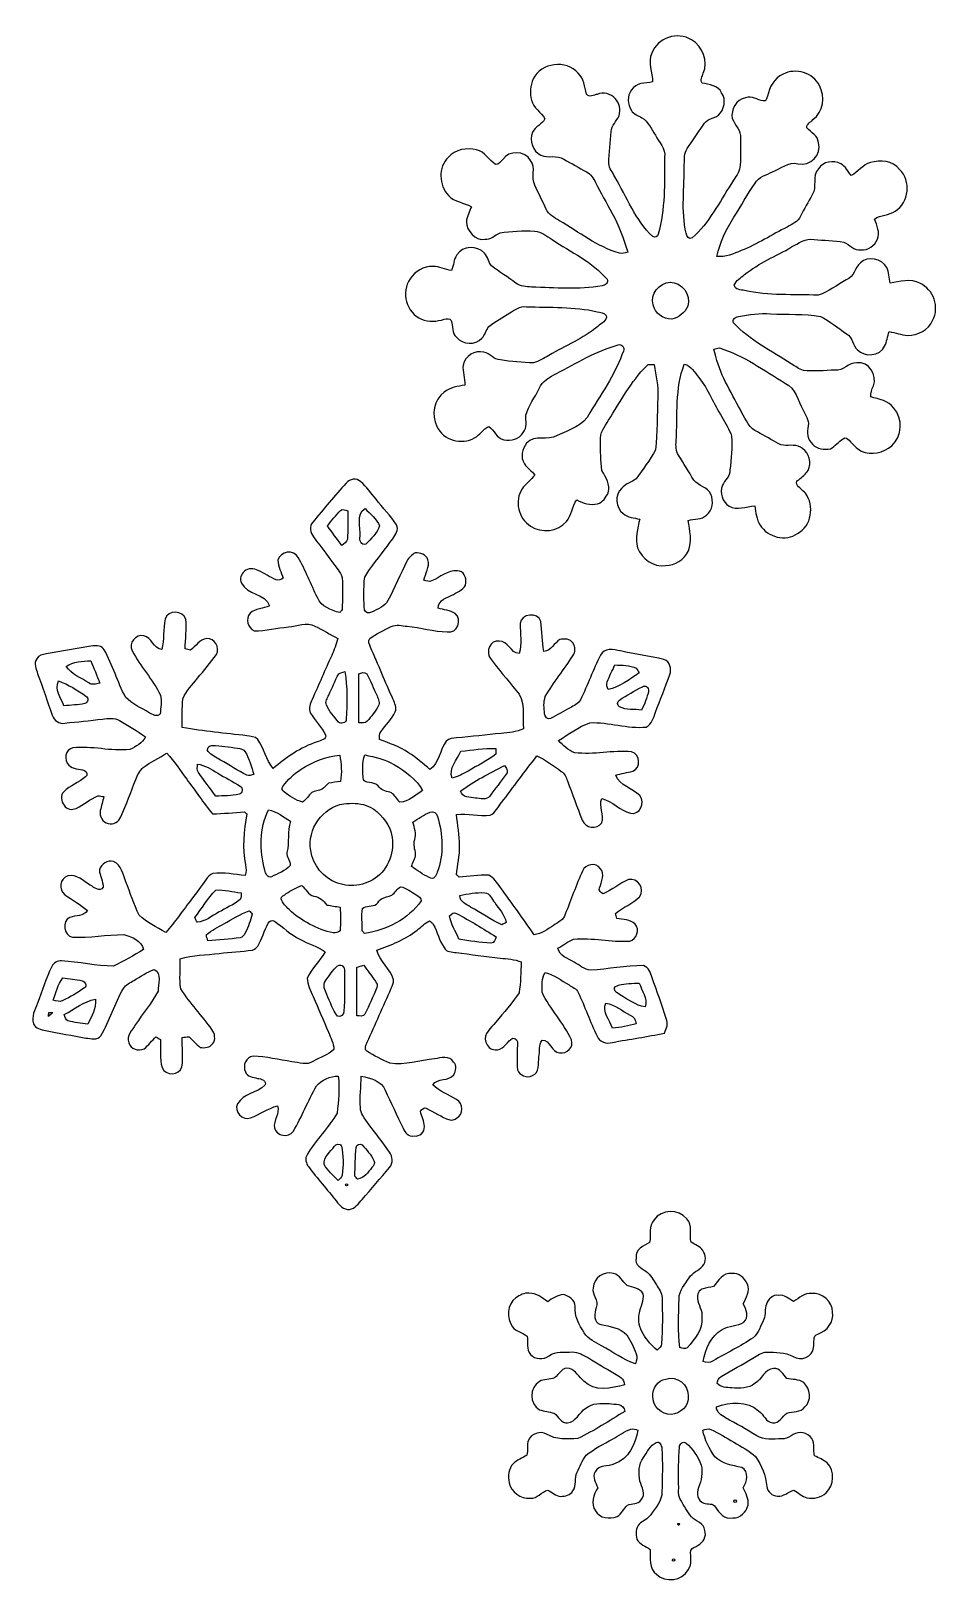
# Model space of a CAD drawing. Header units: centimetres. Extents: x -8.3 to 6.7, y -13.7 to 12.
import ezdxf

# ---------------------------------------------------------------- set-up
doc = ezdxf.new("R2010")
doc.units = ezdxf.units.CM
doc.header["$MEASUREMENT"] = 0
doc.layers.add('Camada 1', color=7, linetype='Continuous')

msp = doc.modelspace()

# ---------------------------------------------------------------- linework, layer by layer
at = {"layer": 'Camada 1', "color": 143}
for points, knots in [([(1.95712, 11.66145), (2.04836, 11.91502), (2.38903, 12.02675), (2.61351, 11.87973), (2.61351, 11.87973), (2.80407, 11.77851), (2.89358, 11.52546), (2.80941, 11.32629), (2.80941, 11.32629), (2.79374, 11.27551), (2.75656, 11.21715), (2.7903, 11.16551), (2.7903, 11.16551), (2.90701, 11.13865), (3.05247, 11.12677), (3.11427, 11.00404), (3.11427, 11.00404), (3.19742, 10.88732), (3.15421, 10.72654), (3.05988, 10.63066), (3.05988, 10.63066), (2.9769, 10.57591), (2.85554, 10.56765), (2.80682, 10.46935), (2.80682, 10.46935), (2.72178, 10.33681), (2.6271, 10.21114), (2.54086, 10.07962), (2.54086, 10.07962), (2.48853, 10.00285), (2.50178, 9.90438), (2.49542, 9.81676), (2.49542, 9.81676), (2.4961, 9.43718), (2.4417, 9.0514), (2.52434, 8.67665), (2.52434, 8.67665), (2.53312, 8.62879), (2.56943, 8.56854), (2.62521, 8.6009), (2.62521, 8.6009), (2.90959, 8.84656), (3.07261, 9.19188), (3.27695, 9.49967), (3.27695, 9.49967), (3.32205, 9.57903), (3.38368, 9.6515), (3.41208, 9.73929), (3.41208, 9.73929), (3.43446, 9.90765), (3.42947, 10.07807), (3.42499, 10.24729), (3.42499, 10.24729), (3.44444, 10.37898), (3.331, 10.46609), (3.28917, 10.57815), (3.28917, 10.57815), (3.2649, 10.72361), (3.35476, 10.89868), (3.51038, 10.92003), (3.51038, 10.92003), (3.61315, 10.96065), (3.70559, 10.88543), (3.80371, 10.86925), (3.80371, 10.86925), (3.85071, 10.85083), (3.86224, 10.91521), (3.87567, 10.94688), (3.87567, 10.94688), (3.9051, 11.0963), (3.98463, 11.25089), (4.13078, 11.31355), (4.13078, 11.31355), (4.33822, 11.41976), (4.63086, 11.33886), (4.73329, 11.12488), (4.73329, 11.12488), (4.83502, 10.9443), (4.80163, 10.68385), (4.62742, 10.55939), (4.62742, 10.55939), (4.59299, 10.51962), (4.51622, 10.48675), (4.52706, 10.42219), (4.52706, 10.42219), (4.5923, 10.34283), (4.71194, 10.29773), (4.71728, 10.17826), (4.71728, 10.17826), (4.78613, 9.97926), (4.57285, 9.78009), (4.37867, 9.82984), (4.37867, 9.82984), (4.22357, 9.86462), (4.09412, 9.74738), (3.95847, 9.69557), (3.95847, 9.69557), (3.85707, 9.64117), (3.72711, 9.61501), (3.66875, 9.50466), (3.66875, 9.50466), (3.5436, 9.32202), (3.4324, 9.13059), (3.3174, 8.94158), (3.3174, 8.94158), (3.19002, 8.74293), (3.0838, 8.52551), (3.03646, 8.29294), (3.03646, 8.29294), (3.17969, 8.27504), (3.31017, 8.34183), (3.44014, 8.38934), (3.44014, 8.38934), (3.70541, 8.49658), (3.94556, 8.65478), (4.20171, 8.7808), (4.20171, 8.7808), (4.28296, 8.82693), (4.38057, 8.86704), (4.42033, 8.95845), (4.42033, 8.95845), (4.47972, 9.0805), (4.54737, 9.19807), (4.61571, 9.3153), (4.61571, 9.3153), (4.698, 9.44544), (4.60659, 9.62637), (4.71642, 9.74669), (4.71642, 9.74669), (4.79578, 9.86186), (4.96775, 9.89646), (5.08773, 9.82657), (5.08773, 9.82657), (5.16847, 9.78681), (5.20651, 9.69901), (5.26194, 9.63256), (5.26194, 9.63256), (5.37435, 9.69454), (5.45268, 9.81039), (5.57783, 9.84964), (5.57783, 9.84964), (5.74515, 9.8913), (5.94794, 9.88407), (6.06241, 9.73465), (6.06241, 9.73465), (6.26141, 9.54615), (6.21683, 9.18878), (5.98959, 9.04177), (5.98959, 9.04177), (5.88442, 8.97256), (5.74704, 8.98737), (5.64565, 8.91111), (5.64565, 8.91111), (5.68989, 8.80851), (5.74102, 8.68853), (5.69661, 8.57784), (5.69661, 8.57784), (5.64995, 8.47369), (5.54133, 8.38607), (5.42169, 8.40259), (5.42169, 8.40259), (5.30309, 8.37918), (5.23853, 8.49796), (5.13748, 8.52963), (5.13748, 8.52963), (4.97446, 8.55477), (4.80972, 8.56321), (4.64549, 8.57233), (4.64549, 8.57233), (4.50485, 8.60331), (4.39021, 8.50898), (4.27315, 8.45028), (4.27315, 8.45028), (4.01476, 8.29552), (3.72866, 8.18483), (3.49454, 7.99151), (3.49454, 7.99151), (3.43188, 7.94073), (3.35338, 7.89787), (3.32188, 7.81937), (3.32188, 7.81937), (3.33376, 7.73932), (3.43412, 7.74208), (3.49247, 7.7283), (3.49247, 7.7283), (3.89374, 7.63845), (4.30758, 7.66754), (4.71521, 7.64981), (4.71521, 7.64981), (4.88391, 7.7061), (5.02507, 7.82144), (5.18, 7.90682), (5.18, 7.90682), (5.31083, 7.95313), (5.31651, 8.10892), (5.41257, 8.18999), (5.41257, 8.18999), (5.53772, 8.30878), (5.76701, 8.25541), (5.85188, 8.11253), (5.85188, 8.11253), (5.88923, 8.03042), (5.88717, 7.93729), (5.90421, 7.84984), (5.90421, 7.84984), (6.06414, 7.87273), (6.24523, 7.93333), (6.39913, 7.84967), (6.39913, 7.84967), (6.62378, 7.74759), (6.73171, 7.4515), (6.61, 7.23356), (6.61, 7.23356), (6.54373, 7.06882), (6.36487, 6.98516), (6.19651, 6.98224), (6.19651, 6.98224), (6.09185, 6.99308), (5.99183, 7.03061), (5.88872, 7.04868), (5.88872, 7.04868), (5.86513, 6.96708), (5.85102, 6.88222), (5.81521, 6.80441), (5.81521, 6.80441), (5.73293, 6.64431), (5.48573, 6.61591), (5.36471, 6.74691), (5.36471, 6.74691), (5.27296, 6.81542), (5.2943, 6.96158), (5.18138, 7.01115), (5.18138, 7.01115), (5.03971, 7.11014), (4.90337, 7.22083), (4.74999, 7.3007), (4.74999, 7.3007), (4.47834, 7.34615), (4.19878, 7.32876), (3.92387, 7.34391), (3.92387, 7.34391), (3.74552, 7.35699), (3.56718, 7.33117), (3.39228, 7.29863), (3.39228, 7.29863), (3.34357, 7.29003), (3.27936, 7.24665), (3.31103, 7.1907), (3.31103, 7.1907), (3.58337, 6.90442), (3.93901, 6.72264), (4.26816, 6.51176), (4.26816, 6.51176), (4.33357, 6.47527), (4.39537, 6.42793), (4.46801, 6.40572), (4.46801, 6.40572), (4.64205, 6.38541), (4.81712, 6.40366), (4.99168, 6.40934), (4.99168, 6.40934), (5.13249, 6.38627), (5.21512, 6.54189), (5.35369, 6.5295), (5.35369, 6.5295), (5.55011, 6.56134), (5.70022, 6.32206), (5.62775, 6.14906), (5.62775, 6.14906), (5.60296, 6.0907), (5.58006, 6.0301), (5.5842, 5.9652), (5.5842, 5.9652), (5.7214, 5.93491), (5.87804, 5.90272), (5.96653, 5.78222), (5.96653, 5.78222), (6.1249, 5.60938), (6.10614, 5.31312), (5.9333, 5.1563), (5.9333, 5.1563), (5.7992, 5.03718), (5.59177, 4.99276), (5.42634, 5.07023), (5.42634, 5.07023), (5.34784, 5.11533), (5.28777, 5.18436), (5.22476, 5.24754), (5.22476, 5.24754), (5.19928, 5.27078), (5.1695, 5.30951), (5.12716, 5.27353), (5.12716, 5.27353), (5.0552, 5.21914), (4.99168, 5.1532), (4.91542, 5.10483), (4.91542, 5.10483), (4.81437, 5.09175), (4.6961, 5.09726), (4.62415, 5.18023), (4.62415, 5.18023), (4.53825, 5.25787), (4.51863, 5.38198), (4.54927, 5.4894), (4.54927, 5.4894), (4.56803, 5.58752), (4.49366, 5.66894), (4.46061, 5.75588), (4.46061, 5.75588), (4.37712, 5.90788), (4.34235, 6.10757), (4.17124, 6.19037), (4.17124, 6.19037), (3.8161, 6.40194), (3.47836, 6.65723), (3.07726, 6.77669), (3.07726, 6.77669), (3.04507, 6.77635), (3.01426, 6.76585), (2.98344, 6.75896), (2.98344, 6.75896), (3.02114, 6.59043), (3.08157, 6.42776), (3.14801, 6.2687), (3.14801, 6.2687), (3.22703, 6.11394), (3.31258, 5.9628), (3.39332, 5.80907), (3.39332, 5.80907), (3.46372, 5.68186), (3.52036, 5.54397), (3.62262, 5.43741), (3.62262, 5.43741), (3.73795, 5.36718), (3.86034, 5.30848), (3.975, 5.23652), (3.975, 5.23652), (4.02595, 5.20794), (4.07656, 5.17025), (4.13715, 5.16646), (4.13715, 5.16646), (4.24147, 5.15475), (4.36611, 5.19021), (4.45235, 5.11137), (4.45235, 5.11137), (4.5713, 5.0377), (4.60556, 4.87312), (4.54875, 4.75004), (4.54875, 4.75004), (4.50881, 4.68755), (4.4477, 4.64297), (4.39279, 4.59494), (4.39279, 4.59494), (4.36163, 4.581), (4.34493, 4.55156), (4.35973, 4.52057), (4.35973, 4.52057), (4.39175, 4.45757), (4.457, 4.42211), (4.50193, 4.36926), (4.50193, 4.36926), (4.65582, 4.16596), (4.60452, 3.827), (4.3723, 3.70461), (4.3723, 3.70461), (4.17502, 3.56586), (3.87498, 3.64075), (3.75103, 3.84267), (3.75103, 3.84267), (3.68493, 3.93494), (3.68476, 4.0532), (3.66203, 4.16028), (3.66203, 4.16028), (3.52088, 4.15442), (3.36818, 4.07799), (3.23615, 4.15391), (3.23615, 4.15391), (3.12512, 4.2238), (3.07468, 4.38079), (3.12736, 4.50181), (3.12736, 4.50181), (3.16247, 4.59046), (3.26146, 4.64882), (3.25044, 4.75555), (3.25044, 4.75555), (3.27196, 4.94181), (3.2933, 5.12997), (3.27884, 5.31726), (3.27884, 5.31726), (3.24269, 5.43087), (3.17228, 5.5302), (3.11754, 5.63521), (3.11754, 5.63521), (2.98482, 5.84918), (2.89599, 6.09018), (2.73556, 6.28625), (2.73556, 6.28625), (2.66532, 6.37061), (2.61385, 6.48543), (2.49524, 6.51004), (2.49524, 6.51004), (2.34014, 6.10395), (2.38628, 5.6612), (2.36063, 5.23618), (2.36063, 5.23618), (2.35236, 5.15734), (2.35581, 5.0723), (2.39884, 5.00309), (2.39884, 5.00309), (2.48354, 4.86383), (2.56961, 4.72543), (2.65396, 4.58599), (2.65396, 4.58599), (2.73005, 4.48683), (2.88549, 4.47719), (2.93714, 4.35411), (2.93714, 4.35411), (2.97948, 4.23946), (2.96915, 4.08488), (2.86363, 4.00741), (2.86363, 4.00741), (2.781, 3.93253), (2.66153, 3.94768), (2.55997, 3.91962), (2.55997, 3.91962), (2.58132, 3.75281), (2.63175, 3.57688), (2.56238, 3.4142), (2.56238, 3.4142), (2.49163, 3.27236), (2.34462, 3.17114), (2.184, 3.1732), (2.184, 3.1732), (1.9838, 3.14377), (1.79014, 3.28234), (1.72128, 3.4655), (1.72128, 3.4655), (1.67825, 3.62353), (1.72421, 3.78672), (1.75692, 3.942), (1.75692, 3.942), (1.66206, 3.96041), (1.55843, 3.96989), (1.48097, 4.03409), (1.48097, 4.03409), (1.35944, 4.13222), (1.33706, 4.34206), (1.45687, 4.45051), (1.45687, 4.45051), (1.51764, 4.52866), (1.61903, 4.55139), (1.69615, 4.60768), (1.69615, 4.60768), (1.81011, 4.76364), (1.9251, 4.92167), (2.01944, 5.0902), (2.01944, 5.0902), (2.04337, 5.38009), (2.04543, 5.67118), (2.05748, 5.96159), (2.05748, 5.96159), (2.06729, 6.14372), (2.02529, 6.32292), (1.99379, 6.50092), (1.99379, 6.50092), (1.95299, 6.49954), (1.90014, 6.52261), (1.87225, 6.48026), (1.87225, 6.48026), (1.60801, 6.22153), (1.43776, 5.88877), (1.24066, 5.58012), (1.24066, 5.58012), (1.18041, 5.47408), (1.08934, 5.37114), (1.10604, 5.23979), (1.10604, 5.23979), (1.10983, 5.0754), (1.10639, 4.90858), (1.12928, 4.74591), (1.12928, 4.74591), (1.19486, 4.6354), (1.27078, 4.5173), (1.23584, 4.38011), (1.23584, 4.38011), (1.19366, 4.30763), (1.14856, 4.21192), (1.05526, 4.19711), (1.05526, 4.19711), (0.93579, 4.16544), (0.81908, 4.20417), (0.71631, 4.26132), (0.71631, 4.26132), (0.63058, 4.15683), (0.63006, 4.00655), (0.54175, 3.90309), (0.54175, 3.90309), (0.40077, 3.73456), (0.12809, 3.70186), (-0.05128, 3.82752), (-0.05128, 3.82752), (-0.25545, 3.94905), (-0.32568, 4.2491), (-0.18934, 4.44483), (-0.18934, 4.44483), (-0.13529, 4.53331), (-0.0425, 4.58737), (0.01689, 4.67086), (0.01689, 4.67086), (-0.02649, 4.74574), (-0.1124, 4.78344), (-0.15423, 4.8597), (-0.15423, 4.8597), (-0.22894, 4.96436), (-0.18556, 5.105), (-0.11894, 5.20089), (-0.11894, 5.20089), (0.01792, 5.3491), (0.23258, 5.22981), (0.39078, 5.32621), (0.39078, 5.32621), (0.58324, 5.42484), (0.83302, 5.4863), (0.93166, 5.70028), (0.93166, 5.70028), (1.03357, 5.88206), (1.15131, 6.05421), (1.25787, 6.23306), (1.25787, 6.23306), (1.34377, 6.39247), (1.42124, 6.55687), (1.48803, 6.72522), (1.48803, 6.72522), (1.51557, 6.77652), (1.45566, 6.85192), (1.40006, 6.83006), (1.40006, 6.83006), (1.03563, 6.72695), (0.71063, 6.53053), (0.37787, 6.35597), (0.37787, 6.35597), (0.2677, 6.294), (0.14307, 6.22945), (0.09125, 6.10705), (0.09125, 6.10705), (0.0248, 5.95591), (-0.09174, 5.82818), (-0.12806, 5.66413), (-0.12806, 5.66413), (-0.13977, 5.56756), (-0.09707, 5.45635), (-0.17437, 5.3763), (-0.17437, 5.3763), (-0.23823, 5.26372), (-0.37836, 5.2336), (-0.49783, 5.25614), (-0.49783, 5.25614), (-0.61557, 5.28403), (-0.65207, 5.41331), (-0.7452, 5.4746), (-0.7452, 5.4746), (-0.83781, 5.43673), (-0.8898, 5.3324), (-0.98155, 5.28834), (-0.98155, 5.28834), (-1.19295, 5.16611), (-1.50435, 5.24788), (-1.60385, 5.47752), (-1.60385, 5.47752), (-1.70146, 5.6655), (-1.65756, 5.92131), (-1.48214, 6.04749), (-1.48214, 6.04749), (-1.38317, 6.1222), (-1.25836, 6.14338), (-1.13889, 6.16111), (-1.13889, 6.16111), (-1.14165, 6.273), (-1.17952, 6.38214), (-1.17126, 6.49421), (-1.17126, 6.49421), (-1.14268, 6.64741), (-0.97191, 6.7433), (-0.82404, 6.7068), (-0.82404, 6.7068), (-0.72196, 6.68735), (-0.66257, 6.57787), (-0.55222, 6.57942), (-0.55222, 6.57942), (-0.3701, 6.55343), (-0.18642, 6.53139), (-0.00205, 6.53208), (-0.00205, 6.53208), (0.0897, 6.5548), (0.16958, 6.60971), (0.25203, 6.65396), (0.25203, 6.65396), (0.52368, 6.81164), (0.81822, 6.93283), (1.06231, 7.13476), (1.06231, 7.13476), (1.1143, 7.18416), (1.22293, 7.22582), (1.20158, 7.3155), (1.20158, 7.3155), (1.16784, 7.36198), (1.10191, 7.36577), (1.05216, 7.37799), (1.05216, 7.37799), (0.66742, 7.4651), (0.26925, 7.44668), (-0.12238, 7.45924), (-0.12238, 7.45924), (-0.2279, 7.47594), (-0.31363, 7.4064), (-0.39815, 7.35682), (-0.39815, 7.35682), (-0.51246, 7.28142), (-0.63606, 7.21911), (-0.74262, 7.13269), (-0.74262, 7.13269), (-0.78978, 7.0733), (-0.80338, 6.99291), (-0.85899, 6.93886), (-0.85899, 6.93886), (-0.96709, 6.81973), (-1.17676, 6.83195), (-1.27953, 6.954), (-1.27953, 6.954), (-1.36044, 7.02321), (-1.33118, 7.14044), (-1.36629, 7.23064), (-1.36629, 7.23064), (-1.39263, 7.2692), (-1.44341, 7.26369), (-1.48232, 7.25181), (-1.48232, 7.25181), (-1.60575, 7.21842), (-1.73847, 7.2), (-1.86, 7.25198), (-1.86, 7.25198), (-2.10978, 7.35527), (-2.2048, 7.70455), (-2.04712, 7.92145), (-2.04712, 7.92145), (-1.96931, 8.05228), (-1.82076, 8.12906), (-1.67013, 8.12665), (-1.67013, 8.12665), (-1.56133, 8.13508), (-1.46906, 8.0664), (-1.36302, 8.0602), (-1.36302, 8.0602), (-1.32102, 8.14145), (-1.33118, 8.24216), (-1.27351, 8.31755), (-1.27351, 8.31755), (-1.18141, 8.47404), (-0.93215, 8.48144), (-0.81561, 8.34837), (-0.81561, 8.34837), (-0.7588, 8.28881), (-0.75208, 8.19912), (-0.69872, 8.13767), (-0.69872, 8.13767), (-0.56995, 8.03489), (-0.42811, 7.95003), (-0.29607, 7.85156), (-0.29607, 7.85156), (-0.22102, 7.79906), (-0.12548, 7.78976), (-0.03614, 7.78684), (-0.03614, 7.78684), (0.35308, 7.77203), (0.7466, 7.74156), (1.13289, 7.80697), (1.13289, 7.80697), (1.18161, 7.81524), (1.24668, 7.85965), (1.21432, 7.91525), (1.21432, 7.91525), (0.96884, 8.20652), (0.61474, 8.36455), (0.30454, 8.57319), (0.30454, 8.57319), (0.21055, 8.62173), (0.12912, 8.71176), (0.01551, 8.71108), (0.01551, 8.71108), (-0.17609, 8.72365), (-0.36906, 8.71469), (-0.55825, 8.68198), (-0.55825, 8.68198), (-0.64363, 8.64842), (-0.71146, 8.57043), (-0.81113, 8.57663), (-0.81113, 8.57663), (-0.97363, 8.55391), (-1.11118, 8.71676), (-1.11582, 8.86945), (-1.11582, 8.86945), (-1.10739, 8.9569), (-1.06366, 9.03574), (-1.03337, 9.11699), (-1.03337, 9.11699), (-1.15525, 9.18774), (-1.31259, 9.19308), (-1.41036, 9.30222), (-1.41036, 9.30222), (-1.57424, 9.46937), (-1.58767, 9.77148), (-1.41346, 9.93743), (-1.41346, 9.93743), (-1.30088, 10.06499), (-1.10687, 10.10131), (-0.94764, 10.05793), (-0.94764, 10.05793), (-0.81044, 10.02935), (-0.74451, 9.89009), (-0.63485, 9.81745), (-0.63485, 9.81745), (-0.57942, 9.80402), (-0.54792, 9.87081), (-0.51246, 9.89784), (-0.51246, 9.89784), (-0.41038, 10.05466), (-0.14424, 10.04812), (-0.05283, 9.88493), (-0.05283, 9.88493), (0.04081, 9.76443), (-0.04629, 9.60175), (0.01775, 9.47281), (0.01775, 9.47281), (0.07731, 9.33906), (0.14754, 9.21013), (0.20693, 9.07619), (0.20693, 9.07619), (0.24446, 8.981), (0.3462, 8.93607), (0.42659, 8.88287), (0.42659, 8.88287), (0.75245, 8.69679), (1.05285, 8.45235), (1.41917, 8.34854), (1.41917, 8.34854), (1.46531, 8.33787), (1.51247, 8.34992), (1.55689, 8.36231), (1.55689, 8.36231), (1.48579, 8.5849), (1.41315, 8.80954), (1.29591, 9.01302), (1.29591, 9.01302), (1.20399, 9.18017), (1.11275, 9.34784), (1.02582, 9.51774), (1.02582, 9.51774), (0.99036, 9.58677), (0.94905, 9.65822), (0.87537, 9.69281), (0.87537, 9.69281), (0.7497, 9.76288), (0.6249, 9.83466), (0.4982, 9.90266), (0.4982, 9.90266), (0.38665, 9.98632), (0.23895, 9.91092), (0.12, 9.9722), (0.12, 9.9722), (-0.02168, 10.03194), (-0.0728, 10.21562), (-0.01944, 10.3511), (-0.01944, 10.3511), (0.02239, 10.44766), (0.14307, 10.47986), (0.18645, 10.57333), (0.18645, 10.57333), (0.12241, 10.68316), (-0.00309, 10.75477), (-0.03872, 10.8813), (-0.03872, 10.8813), (-0.06144, 10.99732), (-0.06385, 11.12591), (-0.00687, 11.23316), (-0.00687, 11.23316), (0.12189, 11.50411), (0.5421, 11.55748), (0.73593, 11.32818), (0.73593, 11.32818), (0.83577, 11.23815), (0.84008, 11.10216), (0.87623, 10.98321), (0.87623, 10.98321), (0.91049, 10.91315), (1.00172, 10.9734), (1.05233, 10.97822), (1.05233, 10.97822), (1.15424, 11.02728), (1.27526, 10.98544), (1.3522, 10.91125), (1.3522, 10.91125), (1.41573, 10.83327), (1.44568, 10.71983), (1.41349, 10.62308), (1.41349, 10.62308), (1.37389, 10.53357), (1.28954, 10.46471), (1.28421, 10.36039), (1.28421, 10.36039), (1.26958, 10.18498), (1.24789, 10.00973), (1.24307, 9.83363), (1.24307, 9.83363), (1.25013, 9.75066), (1.30779, 9.68421), (1.3436, 9.61174), (1.3436, 9.61174), (1.54225, 9.27554), (1.68479, 8.89562), (1.97244, 8.6219), (1.97244, 8.6219), (2.011, 8.59385), (2.05197, 8.62311), (2.06196, 8.66408), (2.06196, 8.66408), (2.18366, 9.07602), (2.16283, 9.51309), (2.16886, 9.9376), (2.16886, 9.9376), (2.18848, 10.07997), (2.07521, 10.18498), (2.01617, 10.30083), (2.01617, 10.30083), (1.94886, 10.40291), (1.90066, 10.52616), (1.79135, 10.59175), (1.79135, 10.59175), (1.73213, 10.62928), (1.65346, 10.64563), (1.618, 10.71208), (1.618, 10.71208), (1.56016, 10.8133), (1.53847, 10.95739), (1.62265, 11.05069), (1.62265, 11.05069), (1.69253, 11.17446), (1.84884, 11.16224), (1.97038, 11.18341), (1.97038, 11.18341), (1.97175, 11.34247), (1.88585, 11.50756), (1.95712, 11.66145)], [0, 0, 0, 0, 0.0046729, 0.0046729, 0.0046729, 0.0046729, 0.00934579, 0.00934579, 0.00934579, 0.00934579, 0.01401869, 0.01401869, 0.01401869, 0.01401869, 0.01869159, 0.01869159, 0.01869159, 0.01869159, 0.02336449, 0.02336449, 0.02336449, 0.02336449, 0.02803738, 0.02803738, 0.02803738, 0.02803738, 0.03271028, 0.03271028, 0.03271028, 0.03271028, 0.03738318, 0.03738318, 0.03738318, 0.03738318, 0.04205607, 0.04205607, 0.04205607, 0.04205607, 0.04672897, 0.04672897, 0.04672897, 0.04672897, 0.05140187, 0.05140187, 0.05140187, 0.05140187, 0.05607477, 0.05607477, 0.05607477, 0.05607477, 0.06074766, 0.06074766, 0.06074766, 0.06074766, 0.06542056, 0.06542056, 0.06542056, 0.06542056, 0.07009346, 0.07009346, 0.07009346, 0.07009346, 0.07476636, 0.07476636, 0.07476636, 0.07476636, 0.07943925, 0.07943925, 0.07943925, 0.07943925, 0.08411215, 0.08411215, 0.08411215, 0.08411215, 0.08878505, 0.08878505, 0.08878505, 0.08878505, 0.09345794, 0.09345794, 0.09345794, 0.09345794, 0.09813084, 0.09813084, 0.09813084, 0.09813084, 0.10280374, 0.10280374, 0.10280374, 0.10280374, 0.10747664, 0.10747664, 0.10747664, 0.10747664, 0.11214953, 0.11214953, 0.11214953, 0.11214953, 0.11682243, 0.11682243, 0.11682243, 0.11682243, 0.12149533, 0.12149533, 0.12149533, 0.12149533, 0.12616822, 0.12616822, 0.12616822, 0.12616822, 0.13084112, 0.13084112, 0.13084112, 0.13084112, 0.13551402, 0.13551402, 0.13551402, 0.13551402, 0.14018692, 0.14018692, 0.14018692, 0.14018692, 0.14485981, 0.14485981, 0.14485981, 0.14485981, 0.14953271, 0.14953271, 0.14953271, 0.14953271, 0.15420561, 0.15420561, 0.15420561, 0.15420561, 0.1588785, 0.1588785, 0.1588785, 0.1588785, 0.1635514, 0.1635514, 0.1635514, 0.1635514, 0.1682243, 0.1682243, 0.1682243, 0.1682243, 0.1728972, 0.1728972, 0.1728972, 0.1728972, 0.17757009, 0.17757009, 0.17757009, 0.17757009, 0.18224299, 0.18224299, 0.18224299, 0.18224299, 0.18691589, 0.18691589, 0.18691589, 0.18691589, 0.19158879, 0.19158879, 0.19158879, 0.19158879, 0.19626168, 0.19626168, 0.19626168, 0.19626168, 0.20093458, 0.20093458, 0.20093458, 0.20093458, 0.20560748, 0.20560748, 0.20560748, 0.20560748, 0.21028037, 0.21028037, 0.21028037, 0.21028037, 0.21495327, 0.21495327, 0.21495327, 0.21495327, 0.21962617, 0.21962617, 0.21962617, 0.21962617, 0.22429907, 0.22429907, 0.22429907, 0.22429907, 0.22897196, 0.22897196, 0.22897196, 0.22897196, 0.23364486, 0.23364486, 0.23364486, 0.23364486, 0.23831776, 0.23831776, 0.23831776, 0.23831776, 0.24299065, 0.24299065, 0.24299065, 0.24299065, 0.24766355, 0.24766355, 0.24766355, 0.24766355, 0.25233645, 0.25233645, 0.25233645, 0.25233645, 0.25700935, 0.25700935, 0.25700935, 0.25700935, 0.26168224, 0.26168224, 0.26168224, 0.26168224, 0.26635514, 0.26635514, 0.26635514, 0.26635514, 0.27102804, 0.27102804, 0.27102804, 0.27102804, 0.27570093, 0.27570093, 0.27570093, 0.27570093, 0.28037383, 0.28037383, 0.28037383, 0.28037383, 0.28504673, 0.28504673, 0.28504673, 0.28504673, 0.28971963, 0.28971963, 0.28971963, 0.28971963, 0.29439252, 0.29439252, 0.29439252, 0.29439252, 0.29906542, 0.29906542, 0.29906542, 0.29906542, 0.30373832, 0.30373832, 0.30373832, 0.30373832, 0.30841121, 0.30841121, 0.30841121, 0.30841121, 0.31308411, 0.31308411, 0.31308411, 0.31308411, 0.31775701, 0.31775701, 0.31775701, 0.31775701, 0.32242991, 0.32242991, 0.32242991, 0.32242991, 0.3271028, 0.3271028, 0.3271028, 0.3271028, 0.3317757, 0.3317757, 0.3317757, 0.3317757, 0.3364486, 0.3364486, 0.3364486, 0.3364486, 0.3411215, 0.3411215, 0.3411215, 0.3411215, 0.34579439, 0.34579439, 0.34579439, 0.34579439, 0.35046729, 0.35046729, 0.35046729, 0.35046729, 0.35514019, 0.35514019, 0.35514019, 0.35514019, 0.35981308, 0.35981308, 0.35981308, 0.35981308, 0.36448598, 0.36448598, 0.36448598, 0.36448598, 0.36915888, 0.36915888, 0.36915888, 0.36915888, 0.37383178, 0.37383178, 0.37383178, 0.37383178, 0.37850467, 0.37850467, 0.37850467, 0.37850467, 0.38317757, 0.38317757, 0.38317757, 0.38317757, 0.38785047, 0.38785047, 0.38785047, 0.38785047, 0.39252336, 0.39252336, 0.39252336, 0.39252336, 0.39719626, 0.39719626, 0.39719626, 0.39719626, 0.40186916, 0.40186916, 0.40186916, 0.40186916, 0.40654206, 0.40654206, 0.40654206, 0.40654206, 0.41121495, 0.41121495, 0.41121495, 0.41121495, 0.41588785, 0.41588785, 0.41588785, 0.41588785, 0.42056075, 0.42056075, 0.42056075, 0.42056075, 0.42523364, 0.42523364, 0.42523364, 0.42523364, 0.42990654, 0.42990654, 0.42990654, 0.42990654, 0.43457944, 0.43457944, 0.43457944, 0.43457944, 0.43925234, 0.43925234, 0.43925234, 0.43925234, 0.44392523, 0.44392523, 0.44392523, 0.44392523, 0.44859813, 0.44859813, 0.44859813, 0.44859813, 0.45327103, 0.45327103, 0.45327103, 0.45327103, 0.45794393, 0.45794393, 0.45794393, 0.45794393, 0.46261682, 0.46261682, 0.46261682, 0.46261682, 0.46728972, 0.46728972, 0.46728972, 0.46728972, 0.47196262, 0.47196262, 0.47196262, 0.47196262, 0.47663551, 0.47663551, 0.47663551, 0.47663551, 0.48130841, 0.48130841, 0.48130841, 0.48130841, 0.48598131, 0.48598131, 0.48598131, 0.48598131, 0.49065421, 0.49065421, 0.49065421, 0.49065421, 0.4953271, 0.4953271, 0.4953271, 0.4953271, 0.5, 0.5, 0.5, 0.5, 0.5046729, 0.5046729, 0.5046729, 0.5046729, 0.50934579, 0.50934579, 0.50934579, 0.50934579, 0.51401869, 0.51401869, 0.51401869, 0.51401869, 0.51869159, 0.51869159, 0.51869159, 0.51869159, 0.52336449, 0.52336449, 0.52336449, 0.52336449, 0.52803738, 0.52803738, 0.52803738, 0.52803738, 0.53271028, 0.53271028, 0.53271028, 0.53271028, 0.53738318, 0.53738318, 0.53738318, 0.53738318, 0.54205607, 0.54205607, 0.54205607, 0.54205607, 0.54672897, 0.54672897, 0.54672897, 0.54672897, 0.55140187, 0.55140187, 0.55140187, 0.55140187, 0.55607477, 0.55607477, 0.55607477, 0.55607477, 0.56074766, 0.56074766, 0.56074766, 0.56074766, 0.56542056, 0.56542056, 0.56542056, 0.56542056, 0.57009346, 0.57009346, 0.57009346, 0.57009346, 0.57476636, 0.57476636, 0.57476636, 0.57476636, 0.57943925, 0.57943925, 0.57943925, 0.57943925, 0.58411215, 0.58411215, 0.58411215, 0.58411215, 0.58878505, 0.58878505, 0.58878505, 0.58878505, 0.59345794, 0.59345794, 0.59345794, 0.59345794, 0.59813084, 0.59813084, 0.59813084, 0.59813084, 0.60280374, 0.60280374, 0.60280374, 0.60280374, 0.60747664, 0.60747664, 0.60747664, 0.60747664, 0.61214953, 0.61214953, 0.61214953, 0.61214953, 0.61682243, 0.61682243, 0.61682243, 0.61682243, 0.62149533, 0.62149533, 0.62149533, 0.62149533, 0.62616822, 0.62616822, 0.62616822, 0.62616822, 0.63084112, 0.63084112, 0.63084112, 0.63084112, 0.63551402, 0.63551402, 0.63551402, 0.63551402, 0.64018692, 0.64018692, 0.64018692, 0.64018692, 0.64485981, 0.64485981, 0.64485981, 0.64485981, 0.64953271, 0.64953271, 0.64953271, 0.64953271, 0.65420561, 0.65420561, 0.65420561, 0.65420561, 0.6588785, 0.6588785, 0.6588785, 0.6588785, 0.6635514, 0.6635514, 0.6635514, 0.6635514, 0.6682243, 0.6682243, 0.6682243, 0.6682243, 0.6728972, 0.6728972, 0.6728972, 0.6728972, 0.67757009, 0.67757009, 0.67757009, 0.67757009, 0.68224299, 0.68224299, 0.68224299, 0.68224299, 0.68691589, 0.68691589, 0.68691589, 0.68691589, 0.69158879, 0.69158879, 0.69158879, 0.69158879, 0.69626168, 0.69626168, 0.69626168, 0.69626168, 0.70093458, 0.70093458, 0.70093458, 0.70093458, 0.70560748, 0.70560748, 0.70560748, 0.70560748, 0.71028037, 0.71028037, 0.71028037, 0.71028037, 0.71495327, 0.71495327, 0.71495327, 0.71495327, 0.71962617, 0.71962617, 0.71962617, 0.71962617, 0.72429907, 0.72429907, 0.72429907, 0.72429907, 0.72897196, 0.72897196, 0.72897196, 0.72897196, 0.73364486, 0.73364486, 0.73364486, 0.73364486, 0.73831776, 0.73831776, 0.73831776, 0.73831776, 0.74299065, 0.74299065, 0.74299065, 0.74299065, 0.74766355, 0.74766355, 0.74766355, 0.74766355, 0.75233645, 0.75233645, 0.75233645, 0.75233645, 0.75700935, 0.75700935, 0.75700935, 0.75700935, 0.76168224, 0.76168224, 0.76168224, 0.76168224, 0.76635514, 0.76635514, 0.76635514, 0.76635514, 0.77102804, 0.77102804, 0.77102804, 0.77102804, 0.77570093, 0.77570093, 0.77570093, 0.77570093, 0.78037383, 0.78037383, 0.78037383, 0.78037383, 0.78504673, 0.78504673, 0.78504673, 0.78504673, 0.78971963, 0.78971963, 0.78971963, 0.78971963, 0.79439252, 0.79439252, 0.79439252, 0.79439252, 0.79906542, 0.79906542, 0.79906542, 0.79906542, 0.80373832, 0.80373832, 0.80373832, 0.80373832, 0.80841121, 0.80841121, 0.80841121, 0.80841121, 0.81308411, 0.81308411, 0.81308411, 0.81308411, 0.81775701, 0.81775701, 0.81775701, 0.81775701, 0.82242991, 0.82242991, 0.82242991, 0.82242991, 0.8271028, 0.8271028, 0.8271028, 0.8271028, 0.8317757, 0.8317757, 0.8317757, 0.8317757, 0.8364486, 0.8364486, 0.8364486, 0.8364486, 0.8411215, 0.8411215, 0.8411215, 0.8411215, 0.84579439, 0.84579439, 0.84579439, 0.84579439, 0.85046729, 0.85046729, 0.85046729, 0.85046729, 0.85514019, 0.85514019, 0.85514019, 0.85514019, 0.85981308, 0.85981308, 0.85981308, 0.85981308, 0.86448598, 0.86448598, 0.86448598, 0.86448598, 0.86915888, 0.86915888, 0.86915888, 0.86915888, 0.87383178, 0.87383178, 0.87383178, 0.87383178, 0.87850467, 0.87850467, 0.87850467, 0.87850467, 0.88317757, 0.88317757, 0.88317757, 0.88317757, 0.88785047, 0.88785047, 0.88785047, 0.88785047, 0.89252336, 0.89252336, 0.89252336, 0.89252336, 0.89719626, 0.89719626, 0.89719626, 0.89719626, 0.90186916, 0.90186916, 0.90186916, 0.90186916, 0.90654206, 0.90654206, 0.90654206, 0.90654206, 0.91121495, 0.91121495, 0.91121495, 0.91121495, 0.91588785, 0.91588785, 0.91588785, 0.91588785, 0.92056075, 0.92056075, 0.92056075, 0.92056075, 0.92523364, 0.92523364, 0.92523364, 0.92523364, 0.92990654, 0.92990654, 0.92990654, 0.92990654, 0.93457944, 0.93457944, 0.93457944, 0.93457944, 0.93925234, 0.93925234, 0.93925234, 0.93925234, 0.94392523, 0.94392523, 0.94392523, 0.94392523, 0.94859813, 0.94859813, 0.94859813, 0.94859813, 0.95327103, 0.95327103, 0.95327103, 0.95327103, 0.95794393, 0.95794393, 0.95794393, 0.95794393, 0.96261682, 0.96261682, 0.96261682, 0.96261682, 0.96728972, 0.96728972, 0.96728972, 0.96728972, 0.97196262, 0.97196262, 0.97196262, 0.97196262, 0.97663551, 0.97663551, 0.97663551, 0.97663551, 0.98130841, 0.98130841, 0.98130841, 0.98130841, 0.98598131, 0.98598131, 0.98598131, 0.98598131, 0.99065421, 0.99065421, 0.99065421, 0.99065421, 1, 1, 1, 1]), ([(2.25889, 7.86551), (2.08296, 7.85345), (1.92235, 7.66857), (1.9783, 7.49264), (1.9783, 7.49264), (2.00756, 7.35407), (2.14734, 7.25319), (2.28626, 7.25525), (2.28626, 7.25525), (2.40229, 7.2778), (2.50781, 7.36164), (2.55119, 7.47216), (2.55119, 7.47216), (2.61867, 7.65377), (2.44842, 7.87084), (2.25889, 7.86551)], [0, 0, 0, 0, 0.2, 0.2, 0.2, 0.2, 0.4, 0.4, 0.4, 0.4, 0.6, 0.6, 0.6, 0.6, 1, 1, 1, 1]), ([(-3.10568, 4.54023), (-3.05007, 4.60978), (-2.93457, 4.62682), (-2.86829, 4.5633), (-2.86829, 4.5633), (-2.76948, 4.47826), (-2.69236, 4.37187), (-2.61145, 4.27031), (-2.61145, 4.27031), (-2.50369, 4.1264), (-2.36752, 4.00348), (-2.2756, 3.84786), (-2.2756, 3.84786), (-2.22929, 3.76334), (-2.29023, 3.68313), (-2.33568, 3.61513), (-2.33568, 3.61513), (-2.45962, 3.44677), (-2.58959, 3.28289), (-2.71319, 3.11436), (-2.71319, 3.11436), (-2.7588, 3.04482), (-2.82181, 2.97544), (-2.80821, 2.88403), (-2.80821, 2.88403), (-2.81475, 2.73702), (-2.81888, 2.58846), (-2.80288, 2.44179), (-2.80288, 2.44179), (-2.79478, 2.38929), (-2.72972, 2.37569), (-2.68909, 2.40048), (-2.68909, 2.40048), (-2.59148, 2.45057), (-2.46805, 2.48776), (-2.41538, 2.59276), (-2.41538, 2.59276), (-2.30659, 2.80794), (-2.20967, 3.02898), (-2.10104, 3.24416), (-2.10104, 3.24416), (-2.07367, 3.30579), (-2.02065, 3.35123), (-1.96367, 3.3848), (-1.96367, 3.3848), (-1.8826, 3.38652), (-1.77965, 3.35416), (-1.75194, 3.26895), (-1.75194, 3.26895), (-1.72078, 3.14896), (-1.79497, 3.04189), (-1.82114, 2.92982), (-1.82114, 2.92982), (-1.77931, 2.92139), (-1.73335, 2.89557), (-1.69169, 2.91863), (-1.69169, 2.91863), (-1.55139, 2.9794), (-1.42331, 3.09301), (-1.26236, 3.0882), (-1.26236, 3.0882), (-1.16458, 3.08165), (-1.1064, 2.97819), (-1.12619, 2.88627), (-1.12619, 2.88627), (-1.13032, 2.7792), (-1.25238, 2.74339), (-1.32915, 2.69553), (-1.32915, 2.69553), (-1.4259, 2.63666), (-1.58306, 2.61549), (-1.58513, 2.46951), (-1.58513, 2.46951), (-1.49183, 2.43663), (-1.38493, 2.43456), (-1.30109, 2.37844), (-1.30109, 2.37844), (-1.17594, 2.28583), (-1.26683, 2.03416), (-1.43261, 2.07667), (-1.43261, 2.07667), (-1.65726, 2.07943), (-1.87536, 2.14398), (-2.09794, 2.16843), (-2.09794, 2.16843), (-2.1835, 2.17394), (-2.28111, 2.20733), (-2.3615, 2.16102), (-2.3615, 2.16102), (-2.48303, 2.10164), (-2.60801, 2.04569), (-2.71646, 1.96375), (-2.71646, 1.96375), (-2.75588, 1.92226), (-2.71715, 1.86442), (-2.70406, 1.81932), (-2.70406, 1.81932), (-2.57427, 1.53304), (-2.46289, 1.23885), (-2.32845, 0.95447), (-2.32845, 0.95447), (-2.30572, 0.89026), (-2.26234, 0.81899), (-2.29419, 0.75116), (-2.29419, 0.75116), (-2.35409, 0.62774), (-2.45549, 0.53186), (-2.53158, 0.4191), (-2.53158, 0.4191), (-2.55998, 0.38209), (-2.55809, 0.33424), (-2.55774, 0.28999), (-2.55774, 0.28999), (-2.39128, 0.23043), (-2.22172, 0.17242), (-2.0735, 0.07344), (-2.0735, 0.07344), (-1.94526, -0.00644), (-1.83198, -0.1068), (-1.71871, -0.20595), (-1.71871, -0.20595), (-1.56309, -0.09337), (-1.55948, 0.12112), (-1.44827, 0.26658), (-1.44827, 0.26658), (-1.40765, 0.31616), (-1.33242, 0.3079), (-1.27682, 0.31702), (-1.27682, 0.31702), (-1.03031, 0.33544), (-0.78621, 0.37503), (-0.53952, 0.39207), (-0.53952, 0.39207), (-0.41489, 0.4024), (-0.28596, 0.41359), (-0.17148, 0.46885), (-0.17148, 0.46885), (-0.19558, 0.68059), (-0.11777, 0.94483), (-0.29766, 1.10888), (-0.29766, 1.10888), (-0.434, 1.2874), (-0.58566, 1.45386), (-0.71873, 1.63461), (-0.71873, 1.63461), (-0.79809, 1.7441), (-0.72389, 1.94499), (-0.57051, 1.92157), (-0.57051, 1.92157), (-0.42385, 1.92932), (-0.38666, 1.72344), (-0.23914, 1.71397), (-0.23914, 1.71397), (-0.19661, 1.87716), (-0.22554, 2.04535), (-0.22398, 2.21078), (-0.22398, 2.21078), (-0.21297, 2.37586), (0.07211, 2.41494), (0.11651, 2.24796), (0.11651, 2.24796), (0.14286, 2.08391), (0.13511, 1.91504), (0.1685, 1.75132), (0.1685, 1.75132), (0.29434, 1.762), (0.33944, 1.89042), (0.43309, 1.94998), (0.43309, 1.94998), (0.50522, 1.95962), (0.61212, 1.96427), (0.65137, 1.88577), (0.65137, 1.88577), (0.70009, 1.82621), (0.68924, 1.74134), (0.64999, 1.68005), (0.64999, 1.68005), (0.50487, 1.44904), (0.3267, 1.23988), (0.19209, 1.00198), (0.19209, 1.00198), (0.15852, 0.91247), (0.17005, 0.81142), (0.18021, 0.71863), (0.18021, 0.71863), (0.18641, 0.67336), (0.22875, 0.61293), (0.27988, 0.63979), (0.27988, 0.63979), (0.38971, 0.69298), (0.49386, 0.75736), (0.60179, 0.81417), (0.60179, 0.81417), (0.66428, 0.85187), (0.73916, 0.8832), (0.77531, 0.95103), (0.77531, 0.95103), (0.8922, 1.19409), (0.9855, 1.44835), (1.106, 1.6897), (1.106, 1.6897), (1.16419, 1.81553), (1.32824, 1.78214), (1.43652, 1.75838), (1.43652, 1.75838), (1.67528, 1.70174), (1.91938, 1.67196), (2.15866, 1.61739), (2.15866, 1.61739), (2.25764, 1.58279), (2.28949, 1.45954), (2.25454, 1.36727), (2.25454, 1.36727), (2.18001, 1.15794), (2.09342, 0.95292), (2.01957, 0.74307), (2.01957, 0.74307), (1.98342, 0.65683), (1.95863, 0.54322), (1.86533, 0.49846), (1.86533, 0.49846), (1.55099, 0.46524), (1.24509, 0.58333), (0.9311, 0.57007), (0.9311, 0.57007), (0.74261, 0.50311), (0.58045, 0.38123), (0.41209, 0.27639), (0.41209, 0.27639), (0.48422, 0.18998), (0.57132, 0.11114), (0.67891, 0.07206), (0.67891, 0.07206), (0.9929, 0.03298), (1.30775, 0.11699), (1.62191, 0.08617), (1.62191, 0.08617), (1.76686, 0.05519), (1.78132, -0.18323), (1.64068, -0.23298), (1.64068, -0.23298), (1.54755, -0.25863), (1.45149, -0.27034), (1.3594, -0.29891), (1.3594, -0.29891), (1.4181, -0.47932), (1.64292, -0.51151), (1.75963, -0.63838), (1.75963, -0.63838), (1.85483, -0.75819), (1.7586, -0.96012), (1.60315, -0.9312), (1.60315, -0.9312), (1.42825, -0.88472), (1.30466, -0.72824), (1.12717, -0.68348), (1.12717, -0.68348), (1.07381, -0.81621), (1.17245, -0.95598), (1.12907, -1.08837), (1.12907, -1.08837), (1.04248, -1.21214), (0.8557, -1.17496), (0.80286, -1.04361), (0.80286, -1.04361), (0.71747, -0.82825), (0.64156, -0.60894), (0.55961, -0.39222), (0.55961, -0.39222), (0.53621, -0.33437), (0.51245, -0.27171), (0.45719, -0.23625), (0.45719, -0.23625), (0.33015, -0.14037), (0.19777, -0.04982), (0.05403, 0.01887), (0.05403, 0.01887), (-0.1479, -0.23332), (-0.3357, -0.49636), (-0.53161, -0.75303), (-0.53161, -0.75303), (-0.59255, -0.82085), (-0.62938, -0.92552), (-0.72011, -0.96166), (-0.72011, -0.96166), (-0.90688, -0.98611), (-1.09297, -0.93326), (-1.2806, -0.9491), (-1.2806, -0.9491), (-1.26098, -1.12279), (-1.22621, -1.29545), (-1.22827, -1.47121), (-1.22827, -1.47121), (-1.22311, -1.63182), (-1.26632, -1.78882), (-1.27906, -1.9484), (-1.27906, -1.9484), (-1.26494, -1.96096), (-1.25082, -1.97388), (-1.23654, -1.98696), (-1.23654, -1.98696), (-1.07317, -1.9768), (-0.91015, -1.94995), (-0.74627, -1.95631), (-0.74627, -1.95631), (-0.65727, -1.99574), (-0.6089, -2.08387), (-0.55141, -2.15738), (-0.55141, -2.15738), (-0.36635, -2.41938), (-0.17286, -2.67536), (0.00652, -2.9415), (0.00652, -2.9415), (0.12943, -2.92858), (0.22738, -2.84699), (0.33049, -2.78708), (0.33049, -2.78708), (0.40021, -2.73372), (0.49799, -2.69654), (0.52071, -2.60082), (0.52071, -2.60082), (0.61952, -2.36395), (0.70163, -2.11951), (0.80991, -1.8866), (0.80991, -1.8866), (0.85312, -1.77298), (1.03146, -1.73872), (1.10307, -1.84494), (1.10307, -1.84494), (1.18777, -1.93462), (1.11822, -2.06666), (1.09257, -2.16788), (1.09257, -2.16788), (1.06933, -2.21247), (1.11667, -2.24466), (1.15076, -2.26428), (1.15076, -2.26428), (1.30001, -2.20489), (1.41965, -2.08663), (1.56993, -2.02999), (1.56993, -2.02999), (1.724, -1.98747), (1.85466, -2.19078), (1.75223, -2.3142), (1.75223, -2.3142), (1.63431, -2.42438), (1.48197, -2.49048), (1.35509, -2.59032), (1.35509, -2.59032), (1.3625, -2.61752), (1.3699, -2.64472), (1.3773, -2.67226), (1.3773, -2.67226), (1.48076, -2.6893), (1.59919, -2.6881), (1.68062, -2.76488), (1.68062, -2.76488), (1.76359, -2.85508), (1.70747, -3.02068), (1.59024, -3.04754), (1.59024, -3.04754), (1.27969, -3.06716), (0.9707, -2.98556), (0.65997, -3.015), (0.65997, -3.015), (0.56564, -3.05167), (0.4868, -3.11898), (0.39832, -3.16666), (0.39832, -3.16666), (0.42517, -3.29646), (0.57115, -3.33244), (0.66806, -3.39888), (0.66806, -3.39888), (0.75879, -3.44209), (0.83763, -3.52059), (0.94109, -3.53075), (0.94109, -3.53075), (1.23408, -3.51336), (1.52414, -3.4519), (1.81851, -3.45449), (1.81851, -3.45449), (1.90613, -3.47721), (1.9335, -3.57878), (1.96483, -3.65383), (1.96483, -3.65383), (2.03627, -3.88123), (2.13043, -4.10123), (2.19515, -4.33087), (2.19515, -4.33087), (2.23251, -4.41057), (2.20325, -4.49751), (2.16572, -4.57015), (2.16572, -4.57015), (1.881, -4.63436), (1.59127, -4.67189), (1.30448, -4.72491), (1.30448, -4.72491), (1.20894, -4.75624), (1.08517, -4.72336), (1.0504, -4.61973), (1.0504, -4.61973), (0.93334, -4.38492), (0.85123, -4.13394), (0.73537, -3.89862), (0.73537, -3.89862), (0.71162, -3.83217), (0.63467, -3.81375), (0.58492, -3.77381), (0.58492, -3.77381), (0.45736, -3.69893), (0.33583, -3.60064), (0.18916, -3.56965), (0.18916, -3.56965), (0.12219, -3.66054), (0.14475, -3.7893), (0.13889, -3.89432), (0.13889, -3.89432), (0.2699, -4.17388), (0.49437, -4.40059), (0.62451, -4.68136), (0.62451, -4.68136), (0.66979, -4.8053), (0.55084, -4.92357), (0.42672, -4.89637), (0.42672, -4.89637), (0.29313, -4.89447), (0.27144, -4.68153), (0.13803, -4.69065), (0.13803, -4.69065), (0.07503, -4.7645), (0.1067, -4.87863), (0.08656, -4.96677), (0.08656, -4.96677), (0.07193, -5.06627), (0.1005, -5.22963), (-0.02275, -5.27491), (-0.02275, -5.27491), (-0.11657, -5.32552), (-0.23053, -5.27233), (-0.27029, -5.18092), (-0.27029, -5.18092), (-0.28664, -5.02547), (-0.26771, -4.86985), (-0.27081, -4.71441), (-0.27081, -4.71441), (-0.27115, -4.66328), (-0.34638, -4.63694), (-0.37943, -4.67533), (-0.37943, -4.67533), (-0.45931, -4.73834), (-0.51749, -4.86762), (-0.64126, -4.84627), (-0.64126, -4.84627), (-0.71821, -4.8547), (-0.76452, -4.77948), (-0.79568, -4.72146), (-0.79568, -4.72146), (-0.83372, -4.57893), (-0.70668, -4.48701), (-0.6299, -4.39112), (-0.6299, -4.39112), (-0.49942, -4.22982), (-0.35499, -4.07765), (-0.24309, -3.90258), (-0.24309, -3.90258), (-0.21503, -3.73474), (-0.21572, -3.56259), (-0.20626, -3.39303), (-0.20626, -3.39303), (-0.31642, -3.34793), (-0.4371, -3.34294), (-0.55364, -3.32796), (-0.55364, -3.32796), (-0.79774, -3.29904), (-1.04167, -3.2684), (-1.28577, -3.23913), (-1.28577, -3.23913), (-1.35153, -3.22295), (-1.45103, -3.23827), (-1.4815, -3.15633), (-1.4815, -3.15633), (-1.56877, -3.04082), (-1.59322, -2.89347), (-1.66621, -2.77038), (-1.66621, -2.77038), (-1.68049, -2.74594), (-1.70236, -2.72683), (-1.72732, -2.71444), (-1.72732, -2.71444), (-1.80616, -2.74818), (-1.86245, -2.81703), (-1.932, -2.86506), (-1.932, -2.86506), (-2.12583, -3.0255), (-2.36649, -3.11071), (-2.5994, -3.19661), (-2.5994, -3.19661), (-2.55964, -3.387), (-2.37097, -3.50131), (-2.32311, -3.68929), (-2.32311, -3.68929), (-2.31158, -3.73921), (-2.34566, -3.78448), (-2.36064, -3.82993), (-2.36064, -3.82993), (-2.49766, -4.12585), (-2.62109, -4.42779), (-2.76087, -4.7225), (-2.76087, -4.7225), (-2.77826, -4.7676), (-2.8132, -4.83095), (-2.76655, -4.8702), (-2.76655, -4.8702), (-2.64313, -4.94439), (-2.51505, -5.0136), (-2.38319, -5.07143), (-2.38319, -5.07143), (-2.13392, -5.10931), (-1.88845, -5.02203), (-1.64142, -4.99603), (-1.64142, -4.99603), (-1.54072, -4.98209), (-1.39319, -4.93751), (-1.32915, -5.05198), (-1.32915, -5.05198), (-1.26563, -5.10466), (-1.29076, -5.20037), (-1.32519, -5.26234), (-1.32519, -5.26234), (-1.41092, -5.37286), (-1.58943, -5.31123), (-1.67292, -5.42864), (-1.67292, -5.42864), (-1.56292, -5.54139), (-1.40696, -5.58701), (-1.27871, -5.6736), (-1.27871, -5.6736), (-1.16148, -5.72748), (-1.16234, -5.92579), (-1.27751, -5.98173), (-1.27751, -5.98173), (-1.31176, -6.00015), (-1.35118, -6.02442), (-1.39147, -6.00945), (-1.39147, -6.00945), (-1.53021, -5.96297), (-1.65054, -5.87569), (-1.78378, -5.81699), (-1.78378, -5.81699), (-1.82217, -5.79478), (-1.85419, -5.83989), (-1.87588, -5.86623), (-1.87588, -5.86623), (-1.86607, -5.9535), (-1.81063, -6.02942), (-1.8115, -6.11996), (-1.8115, -6.11996), (-1.80306, -6.20914), (-1.89344, -6.29263), (-1.98313, -6.27403), (-1.98313, -6.27403), (-2.07264, -6.29383), (-2.13341, -6.2174), (-2.1656, -6.14733), (-2.1656, -6.14733), (-2.26406, -5.93629), (-2.36528, -5.72661), (-2.46341, -5.51557), (-2.46341, -5.51557), (-2.52366, -5.35943), (-2.71112, -5.31485), (-2.8571, -5.28386), (-2.8571, -5.28386), (-2.86313, -5.45876), (-2.88137, -5.634), (-2.87294, -5.80925), (-2.87294, -5.80925), (-2.87122, -5.85366), (-2.85796, -5.89807), (-2.83317, -5.9356), (-2.83317, -5.9356), (-2.69546, -6.14492), (-2.53175, -6.33583), (-2.38956, -6.54206), (-2.38956, -6.54206), (-2.33705, -6.61712), (-2.32535, -6.72574), (-2.39025, -6.79718), (-2.39025, -6.79718), (-2.53795, -6.97569), (-2.69339, -7.14801), (-2.84075, -7.32704), (-2.84075, -7.32704), (-2.90117, -7.39228), (-2.95832, -7.47767), (-3.05266, -7.49368), (-3.05266, -7.49368), (-3.14682, -7.50056), (-3.2186, -7.4231), (-3.27007, -7.35441), (-3.27007, -7.35441), (-3.42036, -7.16144), (-3.58733, -6.98172), (-3.73125, -6.78392), (-3.73125, -6.78392), (-3.77308, -6.72953), (-3.79477, -6.64569), (-3.7538, -6.58544), (-3.7538, -6.58544), (-3.61126, -6.34082), (-3.40314, -6.14062), (-3.25717, -5.89876), (-3.25717, -5.89876), (-3.23857, -5.69563), (-3.21292, -5.48957), (-3.23892, -5.28575), (-3.23892, -5.28575), (-3.37525, -5.27681), (-3.50936, -5.34962), (-3.60076, -5.44636), (-3.60076, -5.44636), (-3.73951, -5.69184), (-3.84108, -5.95763), (-3.98551, -6.20019), (-3.98551, -6.20019), (-4.06211, -6.31776), (-4.26232, -6.27317), (-4.29691, -6.14217), (-4.29691, -6.14217), (-4.31619, -6.01651), (-4.19965, -5.9041), (-4.24785, -5.7774), (-4.24785, -5.7774), (-4.40657, -5.81785), (-4.53791, -5.92182), (-4.69078, -5.97674), (-4.69078, -5.97674), (-4.82161, -6.03045), (-4.97482, -5.86433), (-4.90699, -5.74349), (-4.90699, -5.74349), (-4.81593, -5.56824), (-4.58405, -5.56893), (-4.45529, -5.43603), (-4.45529, -5.43603), (-4.40967, -5.36528), (-4.52621, -5.32294), (-4.57596, -5.32208), (-4.57596, -5.32208), (-4.64602, -5.30142), (-4.74999, -5.29591), (-4.7784, -5.21259), (-4.7784, -5.21259), (-4.82522, -5.10724), (-4.76945, -4.97039), (-4.64912, -4.95369), (-4.64912, -4.95369), (-4.43239, -4.95937), (-4.221, -5.0136), (-4.00754, -5.04561), (-4.00754, -5.04561), (-3.891, -5.0587), (-3.75742, -5.11516), (-3.6512, -5.03804), (-3.6512, -5.03804), (-3.54, -4.97004), (-3.404, -4.93441), (-3.3107, -4.84076), (-3.3107, -4.84076), (-3.31466, -4.73971), (-3.36338, -4.64968), (-3.40004, -4.55827), (-3.40004, -4.55827), (-3.4856, -4.36169), (-3.56737, -4.16355), (-3.65447, -3.96782), (-3.65447, -3.96782), (-3.69768, -3.86935), (-3.75174, -3.77106), (-3.75294, -3.66054), (-3.75294, -3.66054), (-3.67754, -3.49959), (-3.54464, -3.37582), (-3.45548, -3.22278), (-3.45548, -3.22278), (-3.58217, -3.13086), (-3.73848, -3.09453), (-3.8731, -3.0169), (-3.8731, -3.0169), (-4.02992, -2.94012), (-4.15627, -2.81842), (-4.29588, -2.71633), (-4.29588, -2.71633), (-4.33134, -2.68552), (-4.38298, -2.7165), (-4.40106, -2.75283), (-4.40106, -2.75283), (-4.46957, -2.87436), (-4.49953, -3.01414), (-4.57355, -3.13344), (-4.57355, -3.13344), (-4.59541, -3.16201), (-4.62571, -3.18594), (-4.66048, -3.19644), (-4.66048, -3.19644), (-4.84313, -3.22192), (-5.02767, -3.22588), (-5.21031, -3.25067), (-5.21031, -3.25067), (-5.42635, -3.28062), (-5.64807, -3.27787), (-5.85826, -3.34104), (-5.85826, -3.34104), (-5.85034, -3.50647), (-5.87651, -3.67655), (-5.84793, -3.84043), (-5.84793, -3.84043), (-5.69352, -4.07644), (-5.49865, -4.28353), (-5.33236, -4.51111), (-5.33236, -4.51111), (-5.28313, -4.57686), (-5.26522, -4.67843), (-5.3179, -4.74643), (-5.3179, -4.74643), (-5.36352, -4.81219), (-5.45269, -4.82182), (-5.52602, -4.8084), (-5.52602, -4.8084), (-5.5966, -4.75951), (-5.64566, -4.68687), (-5.71142, -4.63281), (-5.71142, -4.63281), (-5.75015, -4.6316), (-5.78716, -4.64108), (-5.82504, -4.64486), (-5.82504, -4.64486), (-5.82693, -4.80651), (-5.80644, -4.97124), (-5.829, -5.1322), (-5.829, -5.1322), (-5.87031, -5.27542), (-6.10219, -5.28231), (-6.15573, -5.14408), (-6.15573, -5.14408), (-6.20462, -4.99552), (-6.17569, -4.83284), (-6.18637, -4.67912), (-6.18637, -4.67912), (-6.21081, -4.66311), (-6.23491, -4.6471), (-6.25901, -4.63126), (-6.25901, -4.63126), (-6.3277, -4.69461), (-6.3802, -4.77517), (-6.45594, -4.83095), (-6.45594, -4.83095), (-6.54718, -4.87485), (-6.68128, -4.83921), (-6.71089, -4.73455), (-6.71089, -4.73455), (-6.75427, -4.61474), (-6.65184, -4.52385), (-6.59779, -4.4314), (-6.59779, -4.4314), (-6.47609, -4.24428), (-6.32632, -4.07524), (-6.22458, -3.87572), (-6.22458, -3.87572), (-6.23026, -3.76503), (-6.15624, -3.58239), (-6.28759, -3.51973), (-6.28759, -3.51973), (-6.41015, -3.55622), (-6.51396, -3.63661), (-6.62499, -3.69807), (-6.62499, -3.69807), (-6.68507, -3.73887), (-6.76133, -3.76607), (-6.79955, -3.83217), (-6.79955, -3.83217), (-6.94621, -4.08195), (-7.02471, -4.36564), (-7.17172, -4.61525), (-7.17172, -4.61525), (-7.22767, -4.69547), (-7.33973, -4.66242), (-7.42064, -4.65399), (-7.42064, -4.65399), (-7.64374, -4.61474), (-7.86598, -4.56963), (-8.0889, -4.52918), (-8.0889, -4.52918), (-8.16206, -4.51506), (-8.25606, -4.49716), (-8.2879, -4.41884), (-8.2879, -4.41884), (-8.32973, -4.29937), (-8.2638, -4.18627), (-8.22404, -4.0773), (-8.22404, -4.0773), (-8.14141, -3.87641), (-8.08374, -3.66502), (-7.987, -3.47015), (-7.987, -3.47015), (-7.96152, -3.4037), (-7.88887, -3.37409), (-7.82225, -3.3753), (-7.82225, -3.3753), (-7.53425, -3.38976), (-7.25125, -3.46326), (-6.96222, -3.46154), (-6.96222, -3.46154), (-6.79007, -3.38322), (-6.62723, -3.28423), (-6.46472, -3.18715), (-6.46472, -3.18715), (-6.49932, -3.03824), (-6.65959, -2.97678), (-6.79197, -2.94064), (-6.79197, -2.94064), (-7.07653, -2.93685), (-7.35987, -2.99624), (-7.64477, -2.98333), (-7.64477, -2.98333), (-7.79006, -2.95492), (-7.82242, -2.71616), (-7.68419, -2.65642), (-7.68419, -2.65642), (-7.58676, -2.61821), (-7.45817, -2.64455), (-7.39344, -2.54315), (-7.39344, -2.54315), (-7.50998, -2.44366), (-7.64116, -2.36395), (-7.76941, -2.28115), (-7.76941, -2.28115), (-7.88009, -2.1968), (-7.85117, -2.00916), (-7.71828, -1.96613), (-7.71828, -1.96613), (-7.57264, -1.92464), (-7.46591, -2.0596), (-7.34834, -2.11951), (-7.34834, -2.11951), (-7.28912, -2.15445), (-7.1879, -2.24431), (-7.13281, -2.15514), (-7.13281, -2.15514), (-7.13832, -2.0565), (-7.1891, -1.96664), (-7.19771, -1.86852), (-7.19771, -1.86852), (-7.1669, -1.7723), (-7.06413, -1.70085), (-6.96084, -1.73081), (-6.96084, -1.73081), (-6.82451, -1.78796), (-6.81159, -1.94444), (-6.75978, -2.06339), (-6.75978, -2.06339), (-6.68352, -2.24724), (-6.62981, -2.44142), (-6.53806, -2.61821), (-6.53806, -2.61821), (-6.41015, -2.73836), (-6.24989, -2.81876), (-6.09754, -2.90397), (-6.09754, -2.90397), (-5.93848, -2.73131), (-5.8123, -2.53248), (-5.6658, -2.34983), (-5.6658, -2.34983), (-5.58352, -2.24776), (-5.51053, -2.13862), (-5.43375, -2.03258), (-5.43375, -2.03258), (-5.4019, -1.99057), (-5.36851, -1.9422), (-5.31566, -1.92567), (-5.31566, -1.92567), (-5.13594, -1.90415), (-4.95863, -1.94719), (-4.78029, -1.95924), (-4.78029, -1.95924), (-4.76566, -1.90261), (-4.76153, -1.84356), (-4.77427, -1.78624), (-4.77427, -1.78624), (-4.83108, -1.50719), (-4.80732, -1.21988), (-4.75413, -0.94221), (-4.75413, -0.94221), (-4.7679, -0.92948), (-4.7815, -0.91674), (-4.7951, -0.90434), (-4.7951, -0.90434), (-4.97017, -0.9188), (-5.14507, -0.93516), (-5.32083, -0.94118), (-5.32083, -0.94118), (-5.47369, -0.75716), (-5.60538, -0.55661), (-5.75015, -0.36639), (-5.75015, -0.36639), (-5.86067, -0.22386), (-5.95328, -0.06669), (-6.07895, 0.06345), (-6.07895, 0.06345), (-6.21013, -0.01281), (-6.3456, -0.08253), (-6.47041, -0.16946), (-6.47041, -0.16946), (-6.52704, -0.22489), (-6.56474, -0.29822), (-6.59521, -0.37104), (-6.59521, -0.37104), (-6.67491, -0.57727), (-6.74635, -0.78746), (-6.84206, -0.98715), (-6.84206, -0.98715), (-6.87133, -1.06926), (-6.96584, -1.12503), (-7.05105, -1.10162), (-7.05105, -1.10162), (-7.14228, -1.08045), (-7.20443, -0.97716), (-7.18188, -0.88661), (-7.18188, -0.88661), (-7.1657, -0.80846), (-7.14194, -0.73237), (-7.12335, -0.65508), (-7.12335, -0.65508), (-7.15571, -0.65009), (-7.18859, -0.63735), (-7.22164, -0.64286), (-7.22164, -0.64286), (-7.34868, -0.6976), (-7.45662, -0.78746), (-7.58039, -0.84857), (-7.58039, -0.84857), (-7.64753, -0.88231), (-7.7441, -0.86664), (-7.78335, -0.7983), (-7.78335, -0.7983), (-7.83, -0.7334), (-7.84601, -0.63562), (-7.78782, -0.57245), (-7.78782, -0.57245), (-7.67903, -0.47536), (-7.542, -0.41924), (-7.42821, -0.32904), (-7.42821, -0.32904), (-7.38759, -0.30459), (-7.40291, -0.2378), (-7.44388, -0.22128), (-7.44388, -0.22128), (-7.52823, -0.19063), (-7.6372, -0.20561), (-7.7033, -0.13365), (-7.7033, -0.13365), (-7.79351, -0.05395), (-7.7608, 0.13076), (-7.63582, 0.15383), (-7.63582, 0.15383), (-7.32183, 0.19067), (-7.00904, 0.0891), (-6.69505, 0.12577), (-6.69505, 0.12577), (-6.59022, 0.16812), (-6.48986, 0.23456), (-6.43167, 0.33389), (-6.43167, 0.33389), (-6.56801, 0.43614), (-6.7195, 0.51481), (-6.8641, 0.60415), (-6.8641, 0.60415), (-6.94741, 0.6589), (-7.05484, 0.6391), (-7.14762, 0.62998), (-7.14762, 0.62998), (-7.35436, 0.60484), (-7.56128, 0.58057), (-7.76906, 0.56491), (-7.76906, 0.56491), (-7.86133, 0.5353), (-7.94929, 0.61122), (-7.9789, 0.69316), (-7.9789, 0.69316), (-8.05981, 0.92228), (-8.13469, 1.15329), (-8.22025, 1.3807), (-8.22025, 1.3807), (-8.23901, 1.46144), (-8.29806, 1.55301), (-8.23247, 1.62738), (-8.23247, 1.62738), (-8.20544, 1.68712), (-8.13366, 1.7002), (-8.07703, 1.71035), (-8.07703, 1.71035), (-7.82174, 1.75959), (-7.56472, 1.80004), (-7.30823, 1.84239), (-7.30823, 1.84239), (-7.24144, 1.84996), (-7.15382, 1.84497), (-7.11715, 1.77887), (-7.11715, 1.77887), (-6.97651, 1.52771), (-6.89715, 1.24746), (-6.7646, 0.99268), (-6.7646, 0.99268), (-6.65357, 0.88011), (-6.5038, 0.81589), (-6.37022, 0.73378), (-6.37022, 0.73378), (-6.31582, 0.70451), (-6.23732, 0.6558), (-6.1874, 0.71949), (-6.1874, 0.71949), (-6.18637, 0.82037), (-6.15762, 0.92658), (-6.18413, 1.02556), (-6.18413, 1.02556), (-6.31478, 1.28619), (-6.51878, 1.50189), (-6.65253, 1.76045), (-6.65253, 1.76045), (-6.71812, 1.88749), (-6.59745, 2.04156), (-6.45835, 2.00799), (-6.45835, 2.00799), (-6.32838, 1.98338), (-6.30394, 1.7947), (-6.16055, 1.78283), (-6.16055, 1.78283), (-6.12698, 1.94963), (-6.1392, 2.12229), (-6.10511, 2.28858), (-6.10511, 2.28858), (-6.06621, 2.44248), (-5.80971, 2.43284), (-5.7672, 2.28428), (-5.7672, 2.28428), (-5.74499, 2.12092), (-5.77356, 1.95601), (-5.7746, 1.79178), (-5.7746, 1.79178), (-5.74602, 1.78455), (-5.71762, 1.77508), (-5.68784, 1.77232), (-5.68784, 1.77232), (-5.59522, 1.82965), (-5.54014, 1.95342), (-5.42067, 1.96392), (-5.42067, 1.96392), (-5.29036, 1.97511), (-5.19086, 1.8145), (-5.25886, 1.70157), (-5.25886, 1.70157), (-5.34889, 1.5599), (-5.46767, 1.43871), (-5.57009, 1.30616), (-5.57009, 1.30616), (-5.65444, 1.19616), (-5.76634, 1.10062), (-5.81282, 0.96583), (-5.81282, 0.96583), (-5.82951, 0.80729), (-5.82263, 0.64736), (-5.82263, 0.48813), (-5.82263, 0.48813), (-5.46887, 0.42753), (-5.11115, 0.39534), (-4.75499, 0.35334), (-4.75499, 0.35334), (-4.69267, 0.34164), (-4.62037, 0.3425), (-4.57337, 0.2943), (-4.57337, 0.2943), (-4.46579, 0.14505), (-4.43343, -0.04517), (-4.31964, -0.19081), (-4.31964, -0.19081), (-4.09895, -0.00747), (-3.86431, 0.1676), (-3.58579, 0.25178), (-3.58579, 0.25178), (-3.53363, 0.27639), (-3.42828, 0.28758), (-3.4491, 0.3678), (-3.4491, 0.3678), (-3.514, 0.50225), (-3.62796, 0.60588), (-3.70216, 0.73464), (-3.70216, 0.73464), (-3.73762, 0.8078), (-3.70422, 0.8894), (-3.67168, 0.95671), (-3.67168, 0.95671), (-3.55979, 1.19685), (-3.46116, 1.44301), (-3.34788, 1.68264), (-3.34788, 1.68264), (-3.30554, 1.77353), (-3.27421, 1.86924), (-3.24615, 1.9653), (-3.24615, 1.9653), (-3.37302, 2.03261), (-3.49576, 2.10784), (-3.62469, 2.17118), (-3.62469, 2.17118), (-3.76447, 2.24262), (-3.91854, 2.17462), (-4.06228, 2.15655), (-4.06228, 2.15655), (-4.25267, 2.14003), (-4.43979, 2.08993), (-4.63191, 2.0932), (-4.63191, 2.0932), (-4.74173, 2.13693), (-4.77771, 2.29478), (-4.69956, 2.38154), (-4.69956, 2.38154), (-4.61417, 2.46779), (-4.48197, 2.46004), (-4.37576, 2.5048), (-4.37576, 2.5048), (-4.44599, 2.71757), (-4.75688, 2.68348), (-4.84209, 2.88334), (-4.84209, 2.88334), (-4.87911, 2.94979), (-4.8464, 3.03122), (-4.79286, 3.07735), (-4.79286, 3.07735), (-4.73381, 3.13812), (-4.63552, 3.12555), (-4.56615, 3.0894), (-4.56615, 3.0894), (-4.46338, 3.04705), (-4.37248, 2.98061), (-4.2692, 2.93895), (-4.2692, 2.93895), (-4.22823, 2.91691), (-4.18812, 2.94876), (-4.15042, 2.96305), (-4.15042, 2.96305), (-4.18709, 3.05979), (-4.23288, 3.15602), (-4.23753, 3.26085), (-4.23753, 3.26085), (-4.20154, 3.41183), (-3.97621, 3.44608), (-3.90236, 3.3075), (-3.90236, 3.3075), (-3.7822, 3.09267), (-3.692, 2.86286), (-3.5851, 2.64165), (-3.5851, 2.64165), (-3.52158, 2.4955), (-3.35942, 2.42699), (-3.21309, 2.39445), (-3.21309, 2.39445), (-3.20019, 2.41063), (-3.18693, 2.42682), (-3.17367, 2.44283), (-3.17367, 2.44283), (-3.17092, 2.61859), (-3.16231, 2.79452), (-3.17333, 2.96993), (-3.17333, 2.96993), (-3.18503, 3.01968), (-3.21516, 3.06237), (-3.2427, 3.10438), (-3.2427, 3.10438), (-3.37698, 3.28564), (-3.51176, 3.46674), (-3.64793, 3.64646), (-3.64793, 3.64646), (-3.70061, 3.71411), (-3.72815, 3.82376), (-3.66049, 3.8909), (-3.66049, 3.8909), (-3.47854, 4.1097), (-3.29882, 4.33125), (-3.10568, 4.54023), (-3.10568, 4.54023), (-3.10568, 4.54023), (-3.10568, 4.54023), (-3.10568, 4.54023)], [0, 0, 0, 0, 0.00334448, 0.00334448, 0.00334448, 0.00334448, 0.00668896, 0.00668896, 0.00668896, 0.00668896, 0.01003344, 0.01003344, 0.01003344, 0.01003344, 0.01337793, 0.01337793, 0.01337793, 0.01337793, 0.01672241, 0.01672241, 0.01672241, 0.01672241, 0.02006689, 0.02006689, 0.02006689, 0.02006689, 0.02341137, 0.02341137, 0.02341137, 0.02341137, 0.02675585, 0.02675585, 0.02675585, 0.02675585, 0.03010033, 0.03010033, 0.03010033, 0.03010033, 0.03344482, 0.03344482, 0.03344482, 0.03344482, 0.0367893, 0.0367893, 0.0367893, 0.0367893, 0.04013378, 0.04013378, 0.04013378, 0.04013378, 0.04347826, 0.04347826, 0.04347826, 0.04347826, 0.04682274, 0.04682274, 0.04682274, 0.04682274, 0.05016722, 0.05016722, 0.05016722, 0.05016722, 0.05351171, 0.05351171, 0.05351171, 0.05351171, 0.05685619, 0.05685619, 0.05685619, 0.05685619, 0.06020067, 0.06020067, 0.06020067, 0.06020067, 0.06354515, 0.06354515, 0.06354515, 0.06354515, 0.06688963, 0.06688963, 0.06688963, 0.06688963, 0.07023411, 0.07023411, 0.07023411, 0.07023411, 0.0735786, 0.0735786, 0.0735786, 0.0735786, 0.07692308, 0.07692308, 0.07692308, 0.07692308, 0.08026756, 0.08026756, 0.08026756, 0.08026756, 0.08361204, 0.08361204, 0.08361204, 0.08361204, 0.08695652, 0.08695652, 0.08695652, 0.08695652, 0.090301, 0.090301, 0.090301, 0.090301, 0.09364548, 0.09364548, 0.09364548, 0.09364548, 0.09698997, 0.09698997, 0.09698997, 0.09698997, 0.10033445, 0.10033445, 0.10033445, 0.10033445, 0.10367893, 0.10367893, 0.10367893, 0.10367893, 0.10702341, 0.10702341, 0.10702341, 0.10702341, 0.11036789, 0.11036789, 0.11036789, 0.11036789, 0.11371237, 0.11371237, 0.11371237, 0.11371237, 0.11705686, 0.11705686, 0.11705686, 0.11705686, 0.12040134, 0.12040134, 0.12040134, 0.12040134, 0.12374582, 0.12374582, 0.12374582, 0.12374582, 0.1270903, 0.1270903, 0.1270903, 0.1270903, 0.13043478, 0.13043478, 0.13043478, 0.13043478, 0.13377926, 0.13377926, 0.13377926, 0.13377926, 0.13712375, 0.13712375, 0.13712375, 0.13712375, 0.14046823, 0.14046823, 0.14046823, 0.14046823, 0.14381271, 0.14381271, 0.14381271, 0.14381271, 0.14715719, 0.14715719, 0.14715719, 0.14715719, 0.15050167, 0.15050167, 0.15050167, 0.15050167, 0.15384615, 0.15384615, 0.15384615, 0.15384615, 0.15719064, 0.15719064, 0.15719064, 0.15719064, 0.16053512, 0.16053512, 0.16053512, 0.16053512, 0.1638796, 0.1638796, 0.1638796, 0.1638796, 0.16722408, 0.16722408, 0.16722408, 0.16722408, 0.17056856, 0.17056856, 0.17056856, 0.17056856, 0.17391304, 0.17391304, 0.17391304, 0.17391304, 0.17725753, 0.17725753, 0.17725753, 0.17725753, 0.18060201, 0.18060201, 0.18060201, 0.18060201, 0.18394649, 0.18394649, 0.18394649, 0.18394649, 0.18729097, 0.18729097, 0.18729097, 0.18729097, 0.19063545, 0.19063545, 0.19063545, 0.19063545, 0.19397993, 0.19397993, 0.19397993, 0.19397993, 0.19732441, 0.19732441, 0.19732441, 0.19732441, 0.2006689, 0.2006689, 0.2006689, 0.2006689, 0.20401338, 0.20401338, 0.20401338, 0.20401338, 0.20735786, 0.20735786, 0.20735786, 0.20735786, 0.21070234, 0.21070234, 0.21070234, 0.21070234, 0.21404682, 0.21404682, 0.21404682, 0.21404682, 0.2173913, 0.2173913, 0.2173913, 0.2173913, 0.22073579, 0.22073579, 0.22073579, 0.22073579, 0.22408027, 0.22408027, 0.22408027, 0.22408027, 0.22742475, 0.22742475, 0.22742475, 0.22742475, 0.23076923, 0.23076923, 0.23076923, 0.23076923, 0.23411371, 0.23411371, 0.23411371, 0.23411371, 0.23745819, 0.23745819, 0.23745819, 0.23745819, 0.24080268, 0.24080268, 0.24080268, 0.24080268, 0.24414716, 0.24414716, 0.24414716, 0.24414716, 0.24749164, 0.24749164, 0.24749164, 0.24749164, 0.25083612, 0.25083612, 0.25083612, 0.25083612, 0.2541806, 0.2541806, 0.2541806, 0.2541806, 0.25752508, 0.25752508, 0.25752508, 0.25752508, 0.26086957, 0.26086957, 0.26086957, 0.26086957, 0.26421405, 0.26421405, 0.26421405, 0.26421405, 0.26755853, 0.26755853, 0.26755853, 0.26755853, 0.27090301, 0.27090301, 0.27090301, 0.27090301, 0.27424749, 0.27424749, 0.27424749, 0.27424749, 0.27759197, 0.27759197, 0.27759197, 0.27759197, 0.28093645, 0.28093645, 0.28093645, 0.28093645, 0.28428094, 0.28428094, 0.28428094, 0.28428094, 0.28762542, 0.28762542, 0.28762542, 0.28762542, 0.2909699, 0.2909699, 0.2909699, 0.2909699, 0.29431438, 0.29431438, 0.29431438, 0.29431438, 0.29765886, 0.29765886, 0.29765886, 0.29765886, 0.30100334, 0.30100334, 0.30100334, 0.30100334, 0.30434783, 0.30434783, 0.30434783, 0.30434783, 0.30769231, 0.30769231, 0.30769231, 0.30769231, 0.31103679, 0.31103679, 0.31103679, 0.31103679, 0.31438127, 0.31438127, 0.31438127, 0.31438127, 0.31772575, 0.31772575, 0.31772575, 0.31772575, 0.32107023, 0.32107023, 0.32107023, 0.32107023, 0.32441472, 0.32441472, 0.32441472, 0.32441472, 0.3277592, 0.3277592, 0.3277592, 0.3277592, 0.33110368, 0.33110368, 0.33110368, 0.33110368, 0.33444816, 0.33444816, 0.33444816, 0.33444816, 0.33779264, 0.33779264, 0.33779264, 0.33779264, 0.34113712, 0.34113712, 0.34113712, 0.34113712, 0.34448161, 0.34448161, 0.34448161, 0.34448161, 0.34782609, 0.34782609, 0.34782609, 0.34782609, 0.35117057, 0.35117057, 0.35117057, 0.35117057, 0.35451505, 0.35451505, 0.35451505, 0.35451505, 0.35785953, 0.35785953, 0.35785953, 0.35785953, 0.36120401, 0.36120401, 0.36120401, 0.36120401, 0.36454849, 0.36454849, 0.36454849, 0.36454849, 0.36789298, 0.36789298, 0.36789298, 0.36789298, 0.37123746, 0.37123746, 0.37123746, 0.37123746, 0.37458194, 0.37458194, 0.37458194, 0.37458194, 0.37792642, 0.37792642, 0.37792642, 0.37792642, 0.3812709, 0.3812709, 0.3812709, 0.3812709, 0.38461538, 0.38461538, 0.38461538, 0.38461538, 0.38795987, 0.38795987, 0.38795987, 0.38795987, 0.39130435, 0.39130435, 0.39130435, 0.39130435, 0.39464883, 0.39464883, 0.39464883, 0.39464883, 0.39799331, 0.39799331, 0.39799331, 0.39799331, 0.40133779, 0.40133779, 0.40133779, 0.40133779, 0.40468227, 0.40468227, 0.40468227, 0.40468227, 0.40802676, 0.40802676, 0.40802676, 0.40802676, 0.41137124, 0.41137124, 0.41137124, 0.41137124, 0.41471572, 0.41471572, 0.41471572, 0.41471572, 0.4180602, 0.4180602, 0.4180602, 0.4180602, 0.42140468, 0.42140468, 0.42140468, 0.42140468, 0.42474916, 0.42474916, 0.42474916, 0.42474916, 0.42809365, 0.42809365, 0.42809365, 0.42809365, 0.43143813, 0.43143813, 0.43143813, 0.43143813, 0.43478261, 0.43478261, 0.43478261, 0.43478261, 0.43812709, 0.43812709, 0.43812709, 0.43812709, 0.44147157, 0.44147157, 0.44147157, 0.44147157, 0.44481605, 0.44481605, 0.44481605, 0.44481605, 0.44816054, 0.44816054, 0.44816054, 0.44816054, 0.45150502, 0.45150502, 0.45150502, 0.45150502, 0.4548495, 0.4548495, 0.4548495, 0.4548495, 0.45819398, 0.45819398, 0.45819398, 0.45819398, 0.46153846, 0.46153846, 0.46153846, 0.46153846, 0.46488294, 0.46488294, 0.46488294, 0.46488294, 0.46822742, 0.46822742, 0.46822742, 0.46822742, 0.47157191, 0.47157191, 0.47157191, 0.47157191, 0.47491639, 0.47491639, 0.47491639, 0.47491639, 0.47826087, 0.47826087, 0.47826087, 0.47826087, 0.48160535, 0.48160535, 0.48160535, 0.48160535, 0.48494983, 0.48494983, 0.48494983, 0.48494983, 0.48829431, 0.48829431, 0.48829431, 0.48829431, 0.4916388, 0.4916388, 0.4916388, 0.4916388, 0.49498328, 0.49498328, 0.49498328, 0.49498328, 0.49832776, 0.49832776, 0.49832776, 0.49832776, 0.50167224, 0.50167224, 0.50167224, 0.50167224, 0.50501672, 0.50501672, 0.50501672, 0.50501672, 0.5083612, 0.5083612, 0.5083612, 0.5083612, 0.51170569, 0.51170569, 0.51170569, 0.51170569, 0.51505017, 0.51505017, 0.51505017, 0.51505017, 0.51839465, 0.51839465, 0.51839465, 0.51839465, 0.52173913, 0.52173913, 0.52173913, 0.52173913, 0.52508361, 0.52508361, 0.52508361, 0.52508361, 0.52842809, 0.52842809, 0.52842809, 0.52842809, 0.53177258, 0.53177258, 0.53177258, 0.53177258, 0.53511706, 0.53511706, 0.53511706, 0.53511706, 0.53846154, 0.53846154, 0.53846154, 0.53846154, 0.54180602, 0.54180602, 0.54180602, 0.54180602, 0.5451505, 0.5451505, 0.5451505, 0.5451505, 0.54849498, 0.54849498, 0.54849498, 0.54849498, 0.55183946, 0.55183946, 0.55183946, 0.55183946, 0.55518395, 0.55518395, 0.55518395, 0.55518395, 0.55852843, 0.55852843, 0.55852843, 0.55852843, 0.56187291, 0.56187291, 0.56187291, 0.56187291, 0.56521739, 0.56521739, 0.56521739, 0.56521739, 0.56856187, 0.56856187, 0.56856187, 0.56856187, 0.57190635, 0.57190635, 0.57190635, 0.57190635, 0.57525084, 0.57525084, 0.57525084, 0.57525084, 0.57859532, 0.57859532, 0.57859532, 0.57859532, 0.5819398, 0.5819398, 0.5819398, 0.5819398, 0.58528428, 0.58528428, 0.58528428, 0.58528428, 0.58862876, 0.58862876, 0.58862876, 0.58862876, 0.59197324, 0.59197324, 0.59197324, 0.59197324, 0.59531773, 0.59531773, 0.59531773, 0.59531773, 0.59866221, 0.59866221, 0.59866221, 0.59866221, 0.60200669, 0.60200669, 0.60200669, 0.60200669, 0.60535117, 0.60535117, 0.60535117, 0.60535117, 0.60869565, 0.60869565, 0.60869565, 0.60869565, 0.61204013, 0.61204013, 0.61204013, 0.61204013, 0.61538462, 0.61538462, 0.61538462, 0.61538462, 0.6187291, 0.6187291, 0.6187291, 0.6187291, 0.62207358, 0.62207358, 0.62207358, 0.62207358, 0.62541806, 0.62541806, 0.62541806, 0.62541806, 0.62876254, 0.62876254, 0.62876254, 0.62876254, 0.63210702, 0.63210702, 0.63210702, 0.63210702, 0.63545151, 0.63545151, 0.63545151, 0.63545151, 0.63879599, 0.63879599, 0.63879599, 0.63879599, 0.64214047, 0.64214047, 0.64214047, 0.64214047, 0.64548495, 0.64548495, 0.64548495, 0.64548495, 0.64882943, 0.64882943, 0.64882943, 0.64882943, 0.65217391, 0.65217391, 0.65217391, 0.65217391, 0.65551839, 0.65551839, 0.65551839, 0.65551839, 0.65886288, 0.65886288, 0.65886288, 0.65886288, 0.66220736, 0.66220736, 0.66220736, 0.66220736, 0.66555184, 0.66555184, 0.66555184, 0.66555184, 0.66889632, 0.66889632, 0.66889632, 0.66889632, 0.6722408, 0.6722408, 0.6722408, 0.6722408, 0.67558528, 0.67558528, 0.67558528, 0.67558528, 0.67892977, 0.67892977, 0.67892977, 0.67892977, 0.68227425, 0.68227425, 0.68227425, 0.68227425, 0.68561873, 0.68561873, 0.68561873, 0.68561873, 0.68896321, 0.68896321, 0.68896321, 0.68896321, 0.69230769, 0.69230769, 0.69230769, 0.69230769, 0.69565217, 0.69565217, 0.69565217, 0.69565217, 0.69899666, 0.69899666, 0.69899666, 0.69899666, 0.70234114, 0.70234114, 0.70234114, 0.70234114, 0.70568562, 0.70568562, 0.70568562, 0.70568562, 0.7090301, 0.7090301, 0.7090301, 0.7090301, 0.71237458, 0.71237458, 0.71237458, 0.71237458, 0.71571906, 0.71571906, 0.71571906, 0.71571906, 0.71906355, 0.71906355, 0.71906355, 0.71906355, 0.72240803, 0.72240803, 0.72240803, 0.72240803, 0.72575251, 0.72575251, 0.72575251, 0.72575251, 0.72909699, 0.72909699, 0.72909699, 0.72909699, 0.73244147, 0.73244147, 0.73244147, 0.73244147, 0.73578595, 0.73578595, 0.73578595, 0.73578595, 0.73913043, 0.73913043, 0.73913043, 0.73913043, 0.74247492, 0.74247492, 0.74247492, 0.74247492, 0.7458194, 0.7458194, 0.7458194, 0.7458194, 0.74916388, 0.74916388, 0.74916388, 0.74916388, 0.75250836, 0.75250836, 0.75250836, 0.75250836, 0.75585284, 0.75585284, 0.75585284, 0.75585284, 0.75919732, 0.75919732, 0.75919732, 0.75919732, 0.76254181, 0.76254181, 0.76254181, 0.76254181, 0.76588629, 0.76588629, 0.76588629, 0.76588629, 0.76923077, 0.76923077, 0.76923077, 0.76923077, 0.77257525, 0.77257525, 0.77257525, 0.77257525, 0.77591973, 0.77591973, 0.77591973, 0.77591973, 0.77926421, 0.77926421, 0.77926421, 0.77926421, 0.7826087, 0.7826087, 0.7826087, 0.7826087, 0.78595318, 0.78595318, 0.78595318, 0.78595318, 0.78929766, 0.78929766, 0.78929766, 0.78929766, 0.79264214, 0.79264214, 0.79264214, 0.79264214, 0.79598662, 0.79598662, 0.79598662, 0.79598662, 0.7993311, 0.7993311, 0.7993311, 0.7993311, 0.80267559, 0.80267559, 0.80267559, 0.80267559, 0.80602007, 0.80602007, 0.80602007, 0.80602007, 0.80936455, 0.80936455, 0.80936455, 0.80936455, 0.81270903, 0.81270903, 0.81270903, 0.81270903, 0.81605351, 0.81605351, 0.81605351, 0.81605351, 0.81939799, 0.81939799, 0.81939799, 0.81939799, 0.82274247, 0.82274247, 0.82274247, 0.82274247, 0.82608696, 0.82608696, 0.82608696, 0.82608696, 0.82943144, 0.82943144, 0.82943144, 0.82943144, 0.83277592, 0.83277592, 0.83277592, 0.83277592, 0.8361204, 0.8361204, 0.8361204, 0.8361204, 0.83946488, 0.83946488, 0.83946488, 0.83946488, 0.84280936, 0.84280936, 0.84280936, 0.84280936, 0.84615385, 0.84615385, 0.84615385, 0.84615385, 0.84949833, 0.84949833, 0.84949833, 0.84949833, 0.85284281, 0.85284281, 0.85284281, 0.85284281, 0.85618729, 0.85618729, 0.85618729, 0.85618729, 0.85953177, 0.85953177, 0.85953177, 0.85953177, 0.86287625, 0.86287625, 0.86287625, 0.86287625, 0.86622074, 0.86622074, 0.86622074, 0.86622074, 0.86956522, 0.86956522, 0.86956522, 0.86956522, 0.8729097, 0.8729097, 0.8729097, 0.8729097, 0.87625418, 0.87625418, 0.87625418, 0.87625418, 0.87959866, 0.87959866, 0.87959866, 0.87959866, 0.88294314, 0.88294314, 0.88294314, 0.88294314, 0.88628763, 0.88628763, 0.88628763, 0.88628763, 0.88963211, 0.88963211, 0.88963211, 0.88963211, 0.89297659, 0.89297659, 0.89297659, 0.89297659, 0.89632107, 0.89632107, 0.89632107, 0.89632107, 0.89966555, 0.89966555, 0.89966555, 0.89966555, 0.90301003, 0.90301003, 0.90301003, 0.90301003, 0.90635452, 0.90635452, 0.90635452, 0.90635452, 0.909699, 0.909699, 0.909699, 0.909699, 0.91304348, 0.91304348, 0.91304348, 0.91304348, 0.91638796, 0.91638796, 0.91638796, 0.91638796, 0.91973244, 0.91973244, 0.91973244, 0.91973244, 0.92307692, 0.92307692, 0.92307692, 0.92307692, 0.9264214, 0.9264214, 0.9264214, 0.9264214, 0.92976589, 0.92976589, 0.92976589, 0.92976589, 0.93311037, 0.93311037, 0.93311037, 0.93311037, 0.93645485, 0.93645485, 0.93645485, 0.93645485, 0.93979933, 0.93979933, 0.93979933, 0.93979933, 0.94314381, 0.94314381, 0.94314381, 0.94314381, 0.94648829, 0.94648829, 0.94648829, 0.94648829, 0.94983278, 0.94983278, 0.94983278, 0.94983278, 0.95317726, 0.95317726, 0.95317726, 0.95317726, 0.95652174, 0.95652174, 0.95652174, 0.95652174, 0.95986622, 0.95986622, 0.95986622, 0.95986622, 0.9632107, 0.9632107, 0.9632107, 0.9632107, 0.96655518, 0.96655518, 0.96655518, 0.96655518, 0.96989967, 0.96989967, 0.96989967, 0.96989967, 0.97324415, 0.97324415, 0.97324415, 0.97324415, 0.97658863, 0.97658863, 0.97658863, 0.97658863, 0.97993311, 0.97993311, 0.97993311, 0.97993311, 0.98327759, 0.98327759, 0.98327759, 0.98327759, 0.98662207, 0.98662207, 0.98662207, 0.98662207, 0.98996656, 0.98996656, 0.98996656, 0.98996656, 0.99331104, 0.99331104, 0.99331104, 0.99331104, 1, 1, 1, 1]), ([(-3.2007, 4.08474), (-3.28178, 4.0083), (-3.34702, 3.91707), (-3.4164, 3.83031), (-3.4164, 3.83031), (-3.34013, 3.71996), (-3.25992, 3.61237), (-3.17832, 3.50581), (-3.17832, 3.50581), (-3.142, 3.53301), (-3.09466, 3.55901), (-3.08829, 3.60876), (-3.08829, 3.60876), (-3.07624, 3.76507), (-3.08467, 3.92223), (-3.08226, 4.07854), (-3.08226, 4.07854), (-3.12065, 4.08612), (-3.16713, 4.12003), (-3.2007, 4.08474), (-3.2007, 4.08474), (-3.2007, 4.08474), (-3.2007, 4.08474), (-3.2007, 4.08474)], [0, 0, 0, 0, 0.14285714, 0.14285714, 0.14285714, 0.14285714, 0.28571429, 0.28571429, 0.28571429, 0.28571429, 0.42857143, 0.42857143, 0.42857143, 0.42857143, 0.57142857, 0.57142857, 0.57142857, 0.57142857, 0.71428571, 0.71428571, 0.71428571, 0.71428571, 1, 1, 1, 1]), ([(-2.87741, 3.65868), (-2.89549, 3.59929), (-2.85555, 3.49979), (-2.78153, 3.52665), (-2.78153, 3.52665), (-2.69373, 3.61461), (-2.59561, 3.70946), (-2.55344, 3.8291), (-2.55344, 3.8291), (-2.60319, 3.94616), (-2.71215, 4.02552), (-2.79513, 4.11813), (-2.79513, 4.11813), (-2.95471, 4.02431), (-2.85934, 3.80672), (-2.87741, 3.65868), (-2.87741, 3.65868), (-2.87741, 3.65868), (-2.87741, 3.65868), (-2.87741, 3.65868)], [0, 0, 0, 0, 0.16666667, 0.16666667, 0.16666667, 0.16666667, 0.33333333, 0.33333333, 0.33333333, 0.33333333, 0.5, 0.5, 0.5, 0.5, 0.66666667, 0.66666667, 0.66666667, 0.66666667, 1, 1, 1, 1]), ([(-7.74685, 1.50326), (-7.66061, 1.36951), (-7.50155, 1.31201), (-7.37244, 1.22973), (-7.37244, 1.22973), (-7.31976, 1.1848), (-7.25246, 1.21492), (-7.1922, 1.2225), (-7.1922, 1.2225), (-7.23369, 1.34989), (-7.28844, 1.47245), (-7.34025, 1.5957), (-7.34025, 1.5957), (-7.47917, 1.5902), (-7.62842, 1.58555), (-7.74685, 1.50326), (-7.74685, 1.50326), (-7.74685, 1.50326), (-7.74685, 1.50326), (-7.74685, 1.50326)], [0, 0, 0, 0, 0.16666667, 0.16666667, 0.16666667, 0.16666667, 0.33333333, 0.33333333, 0.33333333, 0.33333333, 0.5, 0.5, 0.5, 0.5, 0.66666667, 0.66666667, 0.66666667, 0.66666667, 1, 1, 1, 1]), ([(-3.231, 1.37743), (-3.2971, 1.26605), (-3.33945, 1.14228), (-3.39746, 1.02643), (-3.39746, 1.02643), (-3.41605, 0.97616), (-3.46012, 0.9209), (-3.43499, 0.86461), (-3.43499, 0.86461), (-3.38799, 0.75874), (-3.30915, 0.66974), (-3.23548, 0.58143), (-3.23548, 0.58143), (-3.19657, 0.53358), (-3.10619, 0.56938), (-3.10568, 0.63067), (-3.10568, 0.63067), (-3.09759, 0.89232), (-3.08209, 1.15915), (-3.13098, 1.41788), (-3.13098, 1.41788), (-3.1649, 1.406), (-3.20036, 1.39688), (-3.231, 1.37743), (-3.231, 1.37743), (-3.231, 1.37743), (-3.231, 1.37743), (-3.231, 1.37743)], [0, 0, 0, 0, 0.125, 0.125, 0.125, 0.125, 0.25, 0.25, 0.25, 0.25, 0.375, 0.375, 0.375, 0.375, 0.5, 0.5, 0.5, 0.5, 0.625, 0.625, 0.625, 0.625, 0.75, 0.75, 0.75, 0.75, 1, 1, 1, 1]), ([(-2.89807, 1.37691), (-2.89463, 1.10768), (-2.89635, 0.83844), (-2.89566, 0.56904), (-2.89566, 0.56904), (-2.84936, 0.56835), (-2.79186, 0.55217), (-2.75846, 0.59503), (-2.75846, 0.59503), (-2.69184, 0.67284), (-2.6266, 0.75358), (-2.57547, 0.84258), (-2.57547, 0.84258), (-2.54104, 0.89835), (-2.57565, 0.95998), (-2.59682, 1.01317), (-2.59682, 1.01317), (-2.655, 1.13436), (-2.69718, 1.2633), (-2.76604, 1.37898), (-2.76604, 1.37898), (-2.80218, 1.42115), (-2.85607, 1.39034), (-2.89807, 1.37691), (-2.89807, 1.37691), (-2.89807, 1.37691), (-2.89807, 1.37691), (-2.89807, 1.37691)], [0, 0, 0, 0, 0.125, 0.125, 0.125, 0.125, 0.25, 0.25, 0.25, 0.25, 0.375, 0.375, 0.375, 0.375, 0.5, 0.5, 0.5, 0.5, 0.625, 0.625, 0.625, 0.625, 0.75, 0.75, 0.75, 0.75, 1, 1, 1, 1]), ([(1.34614, 1.52616), (1.30466, 1.43303), (1.25439, 1.34351), (1.21841, 1.24814), (1.21841, 1.24814), (1.19965, 1.20494), (1.22082, 1.15967), (1.23098, 1.11732), (1.23098, 1.11732), (1.42481, 1.16035), (1.58404, 1.28843), (1.74741, 1.39378), (1.74741, 1.39378), (1.73226, 1.42012), (1.72056, 1.44921), (1.69887, 1.47073), (1.69887, 1.47073), (1.58955, 1.52392), (1.46458, 1.5222), (1.34614, 1.52616), (1.34614, 1.52616), (1.34614, 1.52616), (1.34614, 1.52616), (1.34614, 1.52616)], [0, 0, 0, 0, 0.14285714, 0.14285714, 0.14285714, 0.14285714, 0.28571429, 0.28571429, 0.28571429, 0.28571429, 0.42857143, 0.42857143, 0.42857143, 0.42857143, 0.57142857, 0.57142857, 0.57142857, 0.57142857, 0.71428571, 0.71428571, 0.71428571, 0.71428571, 1, 1, 1, 1]), ([(-7.87441, 1.26157), (-7.94275, 1.11852), (-7.83224, 0.97977), (-7.78421, 0.8505), (-7.78421, 0.8505), (-7.66939, 0.86117), (-7.55216, 0.86151), (-7.43957, 0.88716), (-7.43957, 0.88716), (-7.38432, 0.9018), (-7.36676, 0.9815), (-7.41892, 1.01128), (-7.41892, 1.01128), (-7.56352, 1.10561), (-7.71036, 1.20408), (-7.87441, 1.26157), (-7.87441, 1.26157), (-7.87441, 1.26157), (-7.87441, 1.26157), (-7.87441, 1.26157)], [0, 0, 0, 0, 0.16666667, 0.16666667, 0.16666667, 0.16666667, 0.33333333, 0.33333333, 0.33333333, 0.33333333, 0.5, 0.5, 0.5, 0.5, 0.66666667, 0.66666667, 0.66666667, 0.66666667, 1, 1, 1, 1]), ([(1.80026, 1.16603), (1.66943, 1.09976), (1.54118, 1.02677), (1.4212, 0.94277), (1.4212, 0.94277), (1.3816, 0.91969), (1.3761, 0.8517), (1.42154, 0.83207), (1.42154, 0.83207), (1.53292, 0.77337), (1.66753, 0.79816), (1.78804, 0.77905), (1.78804, 0.77905), (1.83262, 0.88165), (1.8822, 0.98442), (1.90286, 1.09494), (1.90286, 1.09494), (1.91456, 1.1502), (1.84777, 1.19874), (1.80026, 1.16603), (1.80026, 1.16603), (1.80026, 1.16603), (1.80026, 1.16603), (1.80026, 1.16603)], [0, 0, 0, 0, 0.14285714, 0.14285714, 0.14285714, 0.14285714, 0.28571429, 0.28571429, 0.28571429, 0.28571429, 0.42857143, 0.42857143, 0.42857143, 0.42857143, 0.57142857, 0.57142857, 0.57142857, 0.57142857, 0.71428571, 0.71428571, 0.71428571, 0.71428571, 1, 1, 1, 1]), ([(-5.39537, 0.0922), (-5.34045, 0.02885), (-5.2604, -0.00403), (-5.19069, -0.04827), (-5.19069, -0.04827), (-5.0423, -0.12763), (-4.90424, -0.22558), (-4.75327, -0.30012), (-4.75327, -0.30012), (-4.7166, -0.31836), (-4.67632, -0.29495), (-4.63914, -0.28962), (-4.63914, -0.28962), (-4.67288, -0.1593), (-4.71316, -0.02916), (-4.78029, 0.08807), (-4.78029, 0.08807), (-4.80594, 0.13317), (-4.86224, 0.1404), (-4.90837, 0.14832), (-4.90837, 0.14832), (-5.04643, 0.16588), (-5.18449, 0.1874), (-5.32341, 0.19462), (-5.32341, 0.19462), (-5.36971, 0.19686), (-5.43565, 0.13593), (-5.39537, 0.0922), (-5.39537, 0.0922), (-5.39537, 0.0922), (-5.39537, 0.0922), (-5.39537, 0.0922)], [0, 0, 0, 0, 0.11111111, 0.11111111, 0.11111111, 0.11111111, 0.22222222, 0.22222222, 0.22222222, 0.22222222, 0.33333333, 0.33333333, 0.33333333, 0.33333333, 0.44444444, 0.44444444, 0.44444444, 0.44444444, 0.55555556, 0.55555556, 0.55555556, 0.55555556, 0.66666667, 0.66666667, 0.66666667, 0.66666667, 0.77777778, 0.77777778, 0.77777778, 0.77777778, 1, 1, 1, 1]), ([(-3.85485, -0.20182), (-3.96967, -0.27877), (-4.07881, -0.3707), (-4.1561, -0.4862), (-4.1561, -0.4862), (-4.18192, -0.51667), (-4.16247, -0.55455), (-4.13527, -0.57624), (-4.13527, -0.57624), (-4.04386, -0.64647), (-3.94402, -0.71843), (-3.82954, -0.74408), (-3.82954, -0.74408), (-3.76688, -0.705), (-3.73366, -0.63408), (-3.67771, -0.58794), (-3.67771, -0.58794), (-3.62418, -0.55885), (-3.56117, -0.55489), (-3.50608, -0.52993), (-3.50608, -0.52993), (-3.46718, -0.50256), (-3.43723, -0.46417), (-3.40262, -0.43215), (-3.40262, -0.43215), (-3.33635, -0.42217), (-3.2699, -0.41253), (-3.20345, -0.40306), (-3.20345, -0.40306), (-3.17815, -0.25898), (-3.18349, -0.11007), (-3.21516, 0.03247), (-3.21516, 0.03247), (-3.44635, 0.01921), (-3.66015, -0.08339), (-3.85485, -0.20182), (-3.85485, -0.20182), (-3.85485, -0.20182), (-3.85485, -0.20182), (-3.85485, -0.20182)], [0, 0, 0, 0, 0.09090909, 0.09090909, 0.09090909, 0.09090909, 0.18181818, 0.18181818, 0.18181818, 0.18181818, 0.27272727, 0.27272727, 0.27272727, 0.27272727, 0.36363636, 0.36363636, 0.36363636, 0.36363636, 0.45454545, 0.45454545, 0.45454545, 0.45454545, 0.54545455, 0.54545455, 0.54545455, 0.54545455, 0.63636364, 0.63636364, 0.63636364, 0.63636364, 0.72727273, 0.72727273, 0.72727273, 0.72727273, 0.81818182, 0.81818182, 0.81818182, 0.81818182, 1, 1, 1, 1]), ([(-2.79943, 0.03608), (-2.84488, -0.09767), (-2.83128, -0.24297), (-2.82302, -0.38172), (-2.82302, -0.38172), (-2.74848, -0.44627), (-2.61782, -0.40272), (-2.55964, -0.49826), (-2.55964, -0.49826), (-2.51212, -0.56574), (-2.42691, -0.56246), (-2.35857, -0.59207), (-2.35857, -0.59207), (-2.29918, -0.62977), (-2.27061, -0.70001), (-2.21879, -0.74683), (-2.21879, -0.74683), (-2.07109, -0.7427), (-1.9592, -0.62909), (-1.84059, -0.55524), (-1.84059, -0.55524), (-1.94474, -0.36433), (-2.12446, -0.23298), (-2.30917, -0.12711), (-2.30917, -0.12711), (-2.45893, -0.03811), (-2.63125, -0.00041), (-2.79943, 0.03608), (-2.79943, 0.03608), (-2.79943, 0.03608), (-2.79943, 0.03608), (-2.79943, 0.03608)], [0, 0, 0, 0, 0.11111111, 0.11111111, 0.11111111, 0.11111111, 0.22222222, 0.22222222, 0.22222222, 0.22222222, 0.33333333, 0.33333333, 0.33333333, 0.33333333, 0.44444444, 0.44444444, 0.44444444, 0.44444444, 0.55555556, 0.55555556, 0.55555556, 0.55555556, 0.66666667, 0.66666667, 0.66666667, 0.66666667, 0.77777778, 0.77777778, 0.77777778, 0.77777778, 1, 1, 1, 1]), ([(-1.21037, 0.09719), (-1.26632, -0.04362), (-1.41298, -0.18547), (-1.35204, -0.34814), (-1.35204, -0.34814), (-1.25943, -0.32112), (-1.16957, -0.28428), (-1.08815, -0.23212), (-1.08815, -0.23212), (-0.93477, -0.13675), (-0.7671, -0.06411), (-0.62577, 0.05002), (-0.62577, 0.05002), (-0.6268, 0.07257), (-0.62869, 0.11768), (-0.62973, 0.14023), (-0.62973, 0.14023), (-0.82425, 0.15245), (-1.01757, 0.11665), (-1.21037, 0.09719), (-1.21037, 0.09719), (-1.21037, 0.09719), (-1.21037, 0.09719), (-1.21037, 0.09719)], [0, 0, 0, 0, 0.14285714, 0.14285714, 0.14285714, 0.14285714, 0.28571429, 0.28571429, 0.28571429, 0.28571429, 0.42857143, 0.42857143, 0.42857143, 0.42857143, 0.57142857, 0.57142857, 0.57142857, 0.57142857, 0.71428571, 0.71428571, 0.71428571, 0.71428571, 1, 1, 1, 1]), ([(-5.57043, -0.11524), (-5.5713, -0.16172), (-5.58455, -0.2149), (-5.55425, -0.2557), (-5.55425, -0.2557), (-5.46526, -0.39032), (-5.36162, -0.51444), (-5.26832, -0.64613), (-5.26832, -0.64613), (-5.13973, -0.64096), (-5.00993, -0.64148), (-4.88323, -0.61617), (-4.88323, -0.61617), (-4.82316, -0.60154), (-4.81404, -0.51254), (-4.86534, -0.48138), (-4.86534, -0.48138), (-4.98583, -0.40409), (-5.11408, -0.33988), (-5.23561, -0.26448), (-5.23561, -0.26448), (-5.34148, -0.20354), (-5.44615, -0.13107), (-5.57043, -0.11524), (-5.57043, -0.11524), (-5.57043, -0.11524), (-5.57043, -0.11524), (-5.57043, -0.11524)], [0, 0, 0, 0, 0.125, 0.125, 0.125, 0.125, 0.25, 0.25, 0.25, 0.25, 0.375, 0.375, 0.375, 0.375, 0.5, 0.5, 0.5, 0.5, 0.625, 0.625, 0.625, 0.625, 0.75, 0.75, 0.75, 0.75, 1, 1, 1, 1]), ([(-1.21071, -0.56333), (-1.18627, -0.67298), (-1.05028, -0.66523), (-0.96524, -0.679), (-0.96524, -0.679), (-0.8876, -0.68142), (-0.78397, -0.7186), (-0.72785, -0.64441), (-0.72785, -0.64441), (-0.63661, -0.52287), (-0.54538, -0.40117), (-0.45397, -0.27997), (-0.45397, -0.27997), (-0.41145, -0.23195), (-0.46051, -0.18082), (-0.48444, -0.13796), (-0.48444, -0.13796), (-0.73095, -0.2712), (-0.9883, -0.39135), (-1.21071, -0.56333), (-1.21071, -0.56333), (-1.21071, -0.56333), (-1.21071, -0.56333), (-1.21071, -0.56333)], [0, 0, 0, 0, 0.14285714, 0.14285714, 0.14285714, 0.14285714, 0.28571429, 0.28571429, 0.28571429, 0.28571429, 0.42857143, 0.42857143, 0.42857143, 0.42857143, 0.57142857, 0.57142857, 0.57142857, 0.57142857, 0.71428571, 0.71428571, 0.71428571, 0.71428571, 1, 1, 1, 1]), ([(-3.14596, -0.77455), (-3.49713, -0.82447), (-3.75844, -1.1994), (-3.69389, -1.54679), (-3.69389, -1.54679), (-3.66463, -1.79123), (-3.48198, -2.00228), (-3.25407, -2.08715), (-3.25407, -2.08715), (-3.0196, -2.17081), (-2.73781, -2.12174), (-2.55602, -1.94822), (-2.55602, -1.94822), (-2.34549, -1.75973), (-2.29143, -1.44229), (-2.38319, -1.18184), (-2.38319, -1.18184), (-2.46805, -1.01899), (-2.59716, -0.86406), (-2.77568, -0.80174), (-2.77568, -0.80174), (-2.8936, -0.75716), (-3.02288, -0.76146), (-3.14596, -0.77455), (-3.14596, -0.77455), (-3.14596, -0.77455), (-3.14596, -0.77455), (-3.14596, -0.77455)], [0, 0, 0, 0, 0.125, 0.125, 0.125, 0.125, 0.25, 0.25, 0.25, 0.25, 0.375, 0.375, 0.375, 0.375, 0.5, 0.5, 0.5, 0.5, 0.625, 0.625, 0.625, 0.625, 0.75, 0.75, 0.75, 0.75, 1, 1, 1, 1]), ([(-4.394, -0.8737), (-4.54824, -1.18322), (-4.54842, -1.54765), (-4.45322, -1.87489), (-4.45322, -1.87489), (-4.45184, -1.92154), (-4.40554, -2.00675), (-4.34598, -1.98231), (-4.34598, -1.98231), (-4.2389, -1.92981), (-4.11307, -1.88797), (-4.03594, -1.79295), (-4.03594, -1.79295), (-4.02768, -1.71755), (-4.10222, -1.65558), (-4.09017, -1.57915), (-4.09017, -1.57915), (-4.04576, -1.40993), (-4.08587, -1.23055), (-4.0313, -1.06289), (-4.0313, -1.06289), (-4.14577, -0.98835), (-4.25663, -0.90021), (-4.394, -0.8737), (-4.394, -0.8737), (-4.394, -0.8737), (-4.394, -0.8737), (-4.394, -0.8737)], [0, 0, 0, 0, 0.125, 0.125, 0.125, 0.125, 0.25, 0.25, 0.25, 0.25, 0.375, 0.375, 0.375, 0.375, 0.5, 0.5, 0.5, 0.5, 0.625, 0.625, 0.625, 0.625, 0.75, 0.75, 0.75, 0.75, 1, 1, 1, 1]), ([(-1.71716, -0.91209), (-1.81873, -0.95496), (-1.91151, -1.01675), (-2.00378, -1.07666), (-2.00378, -1.07666), (-1.97831, -1.17082), (-1.93958, -1.2674), (-1.97194, -1.3662), (-1.97194, -1.3662), (-1.99948, -1.44797), (-1.96591, -1.52837), (-1.95644, -1.60927), (-1.95644, -1.60927), (-1.96264, -1.68071), (-2.00395, -1.74303), (-2.02513, -1.81051), (-2.02513, -1.81051), (-1.93045, -1.87541), (-1.83801, -1.94599), (-1.73283, -1.99367), (-1.73283, -1.99367), (-1.65502, -2.04617), (-1.62007, -1.9601), (-1.59718, -1.90777), (-1.59718, -1.90777), (-1.48615, -1.61203), (-1.50439, -1.27996), (-1.59528, -0.98164), (-1.59528, -0.98164), (-1.6063, -0.92827), (-1.66431, -0.88661), (-1.71716, -0.91209), (-1.71716, -0.91209), (-1.71716, -0.91209), (-1.71716, -0.91209), (-1.71716, -0.91209)], [0, 0, 0, 0, 0.1, 0.1, 0.1, 0.1, 0.2, 0.2, 0.2, 0.2, 0.3, 0.3, 0.3, 0.3, 0.4, 0.4, 0.4, 0.4, 0.5, 0.5, 0.5, 0.5, 0.6, 0.6, 0.6, 0.6, 0.7, 0.7, 0.7, 0.7, 0.8, 0.8, 0.8, 0.8, 1, 1, 1, 1]), ([(-5.26488, -2.20145), (-5.4038, -2.33452), (-5.49641, -2.5089), (-5.61674, -2.65849), (-5.61674, -2.65849), (-5.60349, -2.68397), (-5.59023, -2.70945), (-5.57698, -2.73527), (-5.57698, -2.73527), (-5.44236, -2.71995), (-5.33598, -2.63301), (-5.22116, -2.57053), (-5.22116, -2.57053), (-5.10255, -2.49943), (-4.97292, -2.44624), (-4.86499, -2.3581), (-4.86499, -2.3581), (-4.83882, -2.32814), (-4.85105, -2.28476), (-4.84984, -2.24879), (-4.84984, -2.24879), (-4.98773, -2.23209), (-5.12579, -2.1925), (-5.26488, -2.20145), (-5.26488, -2.20145), (-5.26488, -2.20145), (-5.26488, -2.20145), (-5.26488, -2.20145)], [0, 0, 0, 0, 0.125, 0.125, 0.125, 0.125, 0.25, 0.25, 0.25, 0.25, 0.375, 0.375, 0.375, 0.375, 0.5, 0.5, 0.5, 0.5, 0.625, 0.625, 0.625, 0.625, 0.75, 0.75, 0.75, 0.75, 1, 1, 1, 1]), ([(-4.10205, -2.26084), (-4.12133, -2.2889), (-4.19879, -2.29906), (-4.18467, -2.34863), (-4.18467, -2.34863), (-4.16677, -2.4218), (-4.10377, -2.47361), (-4.05419, -2.52645), (-4.05419, -2.52645), (-3.84813, -2.71375), (-3.59629, -2.85353), (-3.32292, -2.91258), (-3.32292, -2.91258), (-3.28281, -2.91808), (-3.24029, -2.90518), (-3.20948, -2.87901), (-3.20948, -2.87901), (-3.19399, -2.74869), (-3.20724, -2.61649), (-3.20483, -2.486), (-3.20483, -2.486), (-3.27834, -2.47292), (-3.35253, -2.46156), (-3.42604, -2.45037), (-3.42604, -2.45037), (-3.48508, -2.38323), (-3.54757, -2.30921), (-3.645, -2.30318), (-3.645, -2.30318), (-3.73486, -2.27891), (-3.77704, -2.18475), (-3.84091, -2.12433), (-3.84091, -2.12433), (-3.92956, -2.16651), (-4.02114, -2.2042), (-4.10205, -2.26084), (-4.10205, -2.26084), (-4.10205, -2.26084), (-4.10205, -2.26084), (-4.10205, -2.26084)], [0, 0, 0, 0, 0.09090909, 0.09090909, 0.09090909, 0.09090909, 0.18181818, 0.18181818, 0.18181818, 0.18181818, 0.27272727, 0.27272727, 0.27272727, 0.27272727, 0.36363636, 0.36363636, 0.36363636, 0.36363636, 0.45454545, 0.45454545, 0.45454545, 0.45454545, 0.54545455, 0.54545455, 0.54545455, 0.54545455, 0.63636364, 0.63636364, 0.63636364, 0.63636364, 0.72727273, 0.72727273, 0.72727273, 0.72727273, 0.81818182, 0.81818182, 0.81818182, 0.81818182, 1, 1, 1, 1]), ([(-2.35289, -2.2858), (-2.40746, -2.31145), (-2.46892, -2.31816), (-2.52228, -2.34605), (-2.52228, -2.34605), (-2.55396, -2.37118), (-2.57668, -2.40544), (-2.60577, -2.4335), (-2.60577, -2.4335), (-2.66843, -2.49082), (-2.7829, -2.44486), (-2.83886, -2.50924), (-2.83886, -2.50924), (-2.854, -2.63061), (-2.84195, -2.7542), (-2.84264, -2.8766), (-2.84264, -2.8766), (-2.82973, -2.89123), (-2.81665, -2.90621), (-2.80374, -2.92136), (-2.80374, -2.92136), (-2.4369, -2.87092), (-2.08297, -2.68173), (-1.86245, -2.38082), (-1.86245, -2.38082), (-1.86607, -2.33211), (-1.91203, -2.30422), (-1.94749, -2.27857), (-1.94749, -2.27857), (-2.03046, -2.23071), (-2.11, -2.16874), (-2.20467, -2.14671), (-2.20467, -2.14671), (-2.26423, -2.17959), (-2.29746, -2.2462), (-2.35289, -2.2858), (-2.35289, -2.2858), (-2.35289, -2.2858), (-2.35289, -2.2858), (-2.35289, -2.2858)], [0, 0, 0, 0, 0.09090909, 0.09090909, 0.09090909, 0.09090909, 0.18181818, 0.18181818, 0.18181818, 0.18181818, 0.27272727, 0.27272727, 0.27272727, 0.27272727, 0.36363636, 0.36363636, 0.36363636, 0.36363636, 0.45454545, 0.45454545, 0.45454545, 0.45454545, 0.54545455, 0.54545455, 0.54545455, 0.54545455, 0.63636364, 0.63636364, 0.63636364, 0.63636364, 0.72727273, 0.72727273, 0.72727273, 0.72727273, 0.81818182, 0.81818182, 0.81818182, 0.81818182, 1, 1, 1, 1]), ([(-1.22431, -2.29475), (-1.22121, -2.39959), (-1.12189, -2.43505), (-1.04907, -2.4829), (-1.04907, -2.4829), (-0.874, -2.57999), (-0.70771, -2.69378), (-0.5261, -2.77899), (-0.5261, -2.77899), (-0.50355, -2.76505), (-0.48065, -2.75145), (-0.45758, -2.73802), (-0.45758, -2.73802), (-0.48014, -2.60754), (-0.58015, -2.51441), (-0.64608, -2.40647), (-0.64608, -2.40647), (-0.69549, -2.35035), (-0.72613, -2.25292), (-0.81255, -2.24586), (-0.81255, -2.24586), (-0.95164, -2.23915), (-1.09004, -2.26101), (-1.22431, -2.29475), (-1.22431, -2.29475), (-1.22431, -2.29475), (-1.22431, -2.29475), (-1.22431, -2.29475)], [0, 0, 0, 0, 0.125, 0.125, 0.125, 0.125, 0.25, 0.25, 0.25, 0.25, 0.375, 0.375, 0.375, 0.375, 0.5, 0.5, 0.5, 0.5, 0.625, 0.625, 0.625, 0.625, 0.75, 0.75, 0.75, 0.75, 1, 1, 1, 1]), ([(-5.1344, -2.76075), (-5.23269, -2.81772), (-5.33598, -2.86799), (-5.42463, -2.93995), (-5.42463, -2.93995), (-5.42239, -2.97524), (-5.41034, -3.00898), (-5.39915, -3.04254), (-5.39915, -3.04254), (-5.22098, -3.02705), (-5.04247, -3.01603), (-4.86516, -2.99262), (-4.86516, -2.99262), (-4.81954, -2.98884), (-4.79751, -2.94408), (-4.77909, -2.90827), (-4.77909, -2.90827), (-4.73175, -2.80877), (-4.68854, -2.70687), (-4.66375, -2.5991), (-4.66375, -2.5991), (-4.68045, -2.58172), (-4.69698, -2.56433), (-4.7135, -2.54711), (-4.7135, -2.54711), (-4.86361, -2.59738), (-4.99719, -2.68362), (-5.1344, -2.76075), (-5.1344, -2.76075), (-5.1344, -2.76075), (-5.1344, -2.76075), (-5.1344, -2.76075)], [0, 0, 0, 0, 0.11111111, 0.11111111, 0.11111111, 0.11111111, 0.22222222, 0.22222222, 0.22222222, 0.22222222, 0.33333333, 0.33333333, 0.33333333, 0.33333333, 0.44444444, 0.44444444, 0.44444444, 0.44444444, 0.55555556, 0.55555556, 0.55555556, 0.55555556, 0.66666667, 0.66666667, 0.66666667, 0.66666667, 0.77777778, 0.77777778, 0.77777778, 0.77777778, 1, 1, 1, 1]), ([(-1.39405, -2.63009), (-1.3746, -2.76884), (-1.28904, -2.88813), (-1.23895, -3.0169), (-1.23895, -3.0169), (-1.0625, -3.04031), (-0.88691, -3.07542), (-0.70857, -3.0818), (-0.70857, -3.0818), (-0.6509, -3.08644), (-0.63954, -3.01517), (-0.6237, -2.97644), (-0.6237, -2.97644), (-0.83957, -2.84406), (-1.05389, -2.70687), (-1.27957, -2.59204), (-1.27957, -2.59204), (-1.32347, -2.56174), (-1.36634, -2.59532), (-1.39405, -2.63009), (-1.39405, -2.63009), (-1.39405, -2.63009), (-1.39405, -2.63009), (-1.39405, -2.63009)], [0, 0, 0, 0, 0.14285714, 0.14285714, 0.14285714, 0.14285714, 0.28571429, 0.28571429, 0.28571429, 0.28571429, 0.42857143, 0.42857143, 0.42857143, 0.42857143, 0.57142857, 0.57142857, 0.57142857, 0.57142857, 0.71428571, 0.71428571, 0.71428571, 0.71428571, 1, 1, 1, 1]), ([(-3.24976, -3.45621), (-3.33153, -3.52489), (-3.38507, -3.62198), (-3.44962, -3.70582), (-3.44962, -3.70582), (-3.50316, -3.77295), (-3.45909, -3.86556), (-3.43, -3.93322), (-3.43, -3.93322), (-3.37267, -4.05389), (-3.33153, -4.1842), (-3.25303, -4.29369), (-3.25303, -4.29369), (-3.19812, -4.30918), (-3.14613, -4.26442), (-3.14372, -4.20985), (-3.14372, -4.20985), (-3.12857, -3.99743), (-3.13288, -3.7838), (-3.1377, -3.57137), (-3.1377, -3.57137), (-3.11652, -3.51164), (-3.1704, -3.40422), (-3.24976, -3.45621), (-3.24976, -3.45621), (-3.24976, -3.45621), (-3.24976, -3.45621), (-3.24976, -3.45621)], [0, 0, 0, 0, 0.125, 0.125, 0.125, 0.125, 0.25, 0.25, 0.25, 0.25, 0.375, 0.375, 0.375, 0.375, 0.5, 0.5, 0.5, 0.5, 0.625, 0.625, 0.625, 0.625, 0.75, 0.75, 0.75, 0.75, 1, 1, 1, 1]), ([(-2.93181, -3.48134), (-2.92974, -3.74902), (-2.93043, -4.01688), (-2.93009, -4.28491), (-2.93009, -4.28491), (-2.88568, -4.28474), (-2.82267, -4.30832), (-2.7984, -4.25599), (-2.7984, -4.25599), (-2.72696, -4.1119), (-2.66051, -3.96489), (-2.59837, -3.8165), (-2.59837, -3.8165), (-2.57909, -3.77967), (-2.60439, -3.74334), (-2.62367, -3.71322), (-2.62367, -3.71322), (-2.6853, -3.62284), (-2.75451, -3.53815), (-2.81734, -3.44881), (-2.81734, -3.44881), (-2.8571, -3.45449), (-2.89377, -3.46963), (-2.93181, -3.48134), (-2.93181, -3.48134), (-2.93181, -3.48134), (-2.93181, -3.48134), (-2.93181, -3.48134)], [0, 0, 0, 0, 0.125, 0.125, 0.125, 0.125, 0.25, 0.25, 0.25, 0.25, 0.375, 0.375, 0.375, 0.375, 0.5, 0.5, 0.5, 0.5, 0.625, 0.625, 0.625, 0.625, 0.75, 0.75, 0.75, 0.75, 1, 1, 1, 1]), ([(-7.80435, -3.65744), (-7.88405, -3.76761), (-7.919, -3.90103), (-7.96221, -4.02807), (-7.96221, -4.02807), (-7.90953, -4.03323), (-7.85289, -4.06233), (-7.8028, -4.03358), (-7.8028, -4.03358), (-7.67627, -3.97746), (-7.56042, -3.89965), (-7.44543, -3.82322), (-7.44543, -3.82322), (-7.39516, -3.79206), (-7.43218, -3.71287), (-7.48295, -3.70358), (-7.48295, -3.70358), (-7.58934, -3.68361), (-7.69693, -3.6719), (-7.80435, -3.65744), (-7.80435, -3.65744), (-7.80435, -3.65744), (-7.80435, -3.65744), (-7.80435, -3.65744)], [0, 0, 0, 0, 0.14285714, 0.14285714, 0.14285714, 0.14285714, 0.28571429, 0.28571429, 0.28571429, 0.28571429, 0.42857143, 0.42857143, 0.42857143, 0.42857143, 0.57142857, 0.57142857, 0.57142857, 0.57142857, 0.71428571, 0.71428571, 0.71428571, 0.71428571, 1, 1, 1, 1]), ([(1.40725, -3.77674), (1.37627, -3.78689), (1.32875, -3.80514), (1.33925, -3.84646), (1.33925, -3.84646), (1.3427, -3.89139), (1.39314, -3.90963), (1.42412, -3.93477), (1.42412, -3.93477), (1.55891, -4.01223), (1.68785, -4.11397), (1.84656, -4.13652), (1.84656, -4.13652), (1.88909, -3.99657), (1.7901, -3.86866), (1.7493, -3.74197), (1.7493, -3.74197), (1.635, -3.74885), (1.5188, -3.74799), (1.40725, -3.77674), (1.40725, -3.77674), (1.40725, -3.77674), (1.40725, -3.77674), (1.40725, -3.77674)], [0, 0, 0, 0, 0.14285714, 0.14285714, 0.14285714, 0.14285714, 0.28571429, 0.28571429, 0.28571429, 0.28571429, 0.42857143, 0.42857143, 0.42857143, 0.42857143, 0.57142857, 0.57142857, 0.57142857, 0.57142857, 0.71428571, 0.71428571, 0.71428571, 0.71428571, 1, 1, 1, 1]), ([(-7.77784, -4.26597), (-7.76045, -4.29937), (-7.76063, -4.35359), (-7.71793, -4.36582), (-7.71793, -4.36582), (-7.6112, -4.39818), (-7.49965, -4.41367), (-7.38862, -4.42193), (-7.38862, -4.42193), (-7.3239, -4.29214), (-7.2466, -4.16028), (-7.26089, -4.0093), (-7.26089, -4.0093), (-7.45455, -4.04305), (-7.6081, -4.17663), (-7.77784, -4.26597), (-7.77784, -4.26597), (-7.77784, -4.26597), (-7.77784, -4.26597), (-7.77784, -4.26597)], [0, 0, 0, 0, 0.16666667, 0.16666667, 0.16666667, 0.16666667, 0.33333333, 0.33333333, 0.33333333, 0.33333333, 0.5, 0.5, 0.5, 0.5, 0.66666667, 0.66666667, 0.66666667, 0.66666667, 1, 1, 1, 1]), ([(1.19586, -4.07317), (1.12631, -4.21949), (1.25938, -4.35618), (1.30569, -4.48856), (1.30569, -4.48856), (1.4391, -4.47823), (1.57079, -4.45275), (1.69973, -4.41643), (1.69973, -4.41643), (1.68991, -4.35394), (1.65789, -4.29885), (1.59885, -4.2751), (1.59885, -4.2751), (1.46613, -4.20452), (1.3458, -4.10554), (1.19586, -4.07317), (1.19586, -4.07317), (1.19586, -4.07317), (1.19586, -4.07317), (1.19586, -4.07317)], [0, 0, 0, 0, 0.16666667, 0.16666667, 0.16666667, 0.16666667, 0.33333333, 0.33333333, 0.33333333, 0.33333333, 0.5, 0.5, 0.5, 0.5, 0.66666667, 0.66666667, 0.66666667, 0.66666667, 1, 1, 1, 1]), ([(-8.03537, -4.23206), (-8.03778, -4.25427), (-8.04019, -4.27647), (-8.0426, -4.29903), (-8.0426, -4.29903), (-8.01678, -4.27561), (-7.99112, -4.25237), (-7.96565, -4.22879), (-7.96565, -4.22879), (-7.98889, -4.22965), (-8.01213, -4.23068), (-8.03537, -4.23206), (-8.03537, -4.23206), (-8.03537, -4.23206), (-8.03537, -4.23206), (-8.03537, -4.23206)], [0, 0, 0, 0, 0.2, 0.2, 0.2, 0.2, 0.4, 0.4, 0.4, 0.4, 0.6, 0.6, 0.6, 0.6, 1, 1, 1, 1]), ([(-3.30519, -6.44962), (-3.36665, -6.54154), (-3.48904, -6.62435), (-3.47372, -6.74829), (-3.47372, -6.74829), (-3.40865, -6.84659), (-3.32723, -6.93386), (-3.2384, -7.01167), (-3.2384, -7.01167), (-3.21619, -6.98413), (-3.18486, -6.96141), (-3.17333, -6.92715), (-3.17333, -6.92715), (-3.15147, -6.76654), (-3.14974, -6.60076), (-3.18659, -6.44256), (-3.18659, -6.44256), (-3.20655, -6.38748), (-3.27971, -6.4114), (-3.30519, -6.44962), (-3.30519, -6.44962), (-3.30519, -6.44962), (-3.30519, -6.44962), (-3.30519, -6.44962)], [0, 0, 0, 0, 0.14285714, 0.14285714, 0.14285714, 0.14285714, 0.28571429, 0.28571429, 0.28571429, 0.28571429, 0.42857143, 0.42857143, 0.42857143, 0.42857143, 0.57142857, 0.57142857, 0.57142857, 0.57142857, 0.71428571, 0.71428571, 0.71428571, 0.71428571, 1, 1, 1, 1]), ([(-2.94317, -6.46511), (-2.95798, -6.62211), (-2.96194, -6.78065), (-2.96262, -6.93868), (-2.96262, -6.93868), (-2.94851, -6.95573), (-2.93439, -6.97328), (-2.92011, -6.99102), (-2.92011, -6.99102), (-2.8089, -6.97586), (-2.74452, -6.87947), (-2.68083, -6.79924), (-2.68083, -6.79924), (-2.65673, -6.76688), (-2.62436, -6.72316), (-2.64846, -6.68184), (-2.64846, -6.68184), (-2.69597, -6.58561), (-2.76965, -6.50419), (-2.84023, -6.42466), (-2.84023, -6.42466), (-2.87638, -6.39229), (-2.93766, -6.41691), (-2.94317, -6.46511), (-2.94317, -6.46511), (-2.94317, -6.46511), (-2.94317, -6.46511), (-2.94317, -6.46511)], [0, 0, 0, 0, 0.125, 0.125, 0.125, 0.125, 0.25, 0.25, 0.25, 0.25, 0.375, 0.375, 0.375, 0.375, 0.5, 0.5, 0.5, 0.5, 0.625, 0.625, 0.625, 0.625, 0.75, 0.75, 0.75, 0.75, 1, 1, 1, 1]), ([(-3.09965, -7.06779), (-3.12237, -7.07932), (-3.12254, -7.09103), (-3.10017, -7.10274), (-3.10017, -7.10274), (-3.07745, -7.09068), (-3.07727, -7.07915), (-3.09965, -7.06779)], [0, 0, 0, 0, 0.33333333, 0.33333333, 0.33333333, 0.33333333, 1, 1, 1, 1]), ([(1.99487, -7.66507), (2.11469, -7.48776), (2.40251, -7.48019), (2.53437, -7.65044), (2.53437, -7.65044), (2.64627, -7.75476), (2.56794, -7.91089), (2.61132, -8.03673), (2.61132, -8.03673), (2.6745, -8.08338), (2.76126, -8.10128), (2.80464, -8.17255), (2.80464, -8.17255), (2.8525, -8.25002), (2.86524, -8.36312), (2.79741, -8.43318), (2.79741, -8.43318), (2.73062, -8.50548), (2.62664, -8.53646), (2.57672, -8.6258), (2.57672, -8.6258), (2.5101, -8.73391), (2.40854, -8.83496), (2.40819, -8.96975), (2.40819, -8.96975), (2.3989, -9.23967), (2.39012, -9.51218), (2.42024, -9.78158), (2.42024, -9.78158), (2.46018, -9.78881), (2.5101, -9.81859), (2.54488, -9.78244), (2.54488, -9.78244), (2.66176, -9.63819), (2.81428, -9.48326), (2.78536, -9.27909), (2.78536, -9.27909), (2.80481, -9.16616), (2.72356, -9.07665), (2.71392, -8.96889), (2.71392, -8.96889), (2.70342, -8.9033), (2.73836, -8.82411), (2.8055, -8.8057), (2.8055, -8.8057), (2.86214, -8.78728), (2.92273, -8.78573), (2.97954, -8.76748), (2.97954, -8.76748), (3.06131, -8.67573), (3.13636, -8.53474), (3.28217, -8.55505), (3.28217, -8.55505), (3.4006, -8.52889), (3.49132, -8.63459), (3.54021, -8.72772), (3.54021, -8.72772), (3.5953, -8.84099), (3.51732, -8.95667), (3.4729, -9.05703), (3.4729, -9.05703), (3.52093, -9.1474), (3.57154, -9.27875), (3.4834, -9.36086), (3.4834, -9.36086), (3.37272, -9.42232), (3.23638, -9.41887), (3.125, -9.48257), (3.125, -9.48257), (2.92772, -9.58086), (2.85335, -9.80895), (2.8055, -10.00864), (2.8055, -10.00864), (2.85955, -10.03119), (2.92153, -10.04341), (2.9711, -10.00141), (2.9711, -10.00141), (3.19162, -9.87058), (3.42539, -9.76161), (3.63764, -9.61718), (3.63764, -9.61718), (3.72372, -9.53541), (3.76434, -9.41767), (3.81151, -9.31146), (3.81151, -9.31146), (3.848, -9.23227), (3.82459, -9.14069), (3.85592, -9.05995), (3.85592, -9.05995), (3.88622, -8.97973), (3.96145, -8.89951), (4.05681, -8.9169), (4.05681, -8.9169), (4.15546, -8.89676), (4.22655, -8.97302), (4.30298, -9.01761), (4.30298, -9.01761), (4.39801, -8.95994), (4.48701, -8.873), (4.6075, -8.88316), (4.6075, -8.88316), (4.77844, -8.86888), (4.95145, -9.02036), (4.95128, -9.19405), (4.95128, -9.19405), (4.9826, -9.35811), (4.85814, -9.50443), (4.71045, -9.5559), (4.71045, -9.5559), (4.61043, -9.57862), (4.6619, -9.70635), (4.6347, -9.77762), (4.6347, -9.77762), (4.62885, -9.93806), (4.42245, -10.01191), (4.30057, -9.92739), (4.30057, -9.92739), (4.16578, -9.85595), (4.00913, -9.85767), (3.86091, -9.8556), (3.86091, -9.8556), (3.77398, -9.85733), (3.70375, -9.91568), (3.63145, -9.95579), (3.63145, -9.95579), (3.45878, -10.06028), (3.27993, -10.15376), (3.1083, -10.25997), (3.1083, -10.25997), (3.06802, -10.28373), (3.03635, -10.32762), (3.04151, -10.37634), (3.04151, -10.37634), (3.09918, -10.44554), (3.2004, -10.44055), (3.28199, -10.44985), (3.28199, -10.44985), (3.41369, -10.4557), (3.56001, -10.46345), (3.66691, -10.37118), (3.66691, -10.37118), (3.78414, -10.30765), (3.82683, -10.13602), (3.97246, -10.12518), (3.97246, -10.12518), (4.07747, -10.11881), (4.13755, -10.22296), (4.19178, -10.29509), (4.19178, -10.29509), (4.28594, -10.30869), (4.39129, -10.30455), (4.47375, -10.35947), (4.47375, -10.35947), (4.58513, -10.45983), (4.61215, -10.65917), (4.49217, -10.76487), (4.49217, -10.76487), (4.4252, -10.8611), (4.29145, -10.83029), (4.19574, -10.86729), (4.19574, -10.86729), (4.11707, -10.92186), (4.07196, -11.03789), (3.95835, -11.02584), (3.95835, -11.02584), (3.84594, -11.01861), (3.8122, -10.88588), (3.72699, -10.8308), (3.72699, -10.8308), (3.53797, -10.65986), (3.25204, -10.67466), (3.02602, -10.7628), (3.02602, -10.7628), (3.03118, -10.8561), (3.11174, -10.90052), (3.1806, -10.9451), (3.1806, -10.9451), (3.35447, -11.03978), (3.52765, -11.13584), (3.69514, -11.24171), (3.69514, -11.24171), (3.81547, -11.32089), (3.9716, -11.29111), (4.1076, -11.29249), (4.1076, -11.29249), (4.2281, -11.3066), (4.29971, -11.18077), (4.41884, -11.18903), (4.41884, -11.18903), (4.47822, -11.18283), (4.53159, -11.21967), (4.57807, -11.2529), (4.57807, -11.2529), (4.67343, -11.32881), (4.62695, -11.47083), (4.6514, -11.57515), (4.6514, -11.57515), (4.7268, -11.60459), (4.79824, -11.64194), (4.86331, -11.69135), (4.86331, -11.69135), (4.98811, -11.82442), (4.98278, -12.06284), (4.84472, -12.18471), (4.84472, -12.18471), (4.76329, -12.26528), (4.6366, -12.29093), (4.5266, -12.26889), (4.5266, -12.26889), (4.44293, -12.24892), (4.38578, -12.17886), (4.30952, -12.14495), (4.30952, -12.14495), (4.21536, -12.16801), (4.1422, -12.25305), (4.03857, -12.24066), (4.03857, -12.24066), (3.95267, -12.23842), (3.86935, -12.16784), (3.86384, -12.07988), (3.86384, -12.07988), (3.84232, -11.90291), (3.77794, -11.73232), (3.67431, -11.58755), (3.67431, -11.58755), (3.57292, -11.48185), (3.43641, -11.42349), (3.31436, -11.34672), (3.31436, -11.34672), (3.18938, -11.27579), (3.06767, -11.1973), (2.93736, -11.13705), (2.93736, -11.13705), (2.89346, -11.11363), (2.84596, -11.13705), (2.80292, -11.14944), (2.80292, -11.14944), (2.83132, -11.3097), (2.90724, -11.45861), (3.00295, -11.58892), (3.00295, -11.58892), (3.11932, -11.70701), (3.29284, -11.73542), (3.44777, -11.76554), (3.44777, -11.76554), (3.57378, -11.83956), (3.53711, -11.99931), (3.46998, -12.1026), (3.46998, -12.1026), (3.51129, -12.19263), (3.57103, -12.28421), (3.55123, -12.38905), (3.55123, -12.38905), (3.52437, -12.50318), (3.42178, -12.60801), (3.29766, -12.60199), (3.29766, -12.60199), (3.16425, -12.63401), (3.06974, -12.52263), (3.01121, -12.42141), (3.01121, -12.42141), (2.97351, -12.35101), (2.88159, -12.38113), (2.81876, -12.35669), (2.81876, -12.35669), (2.71426, -12.32587), (2.6893, -12.18902), (2.7301, -12.0995), (2.7301, -12.0995), (2.78536, -11.98468), (2.79878, -11.85127), (2.77727, -11.72698), (2.77727, -11.72698), (2.72167, -11.58892), (2.63766, -11.45861), (2.52421, -11.36152), (2.52421, -11.36152), (2.47929, -11.32141), (2.41473, -11.37581), (2.41559, -11.42745), (2.41559, -11.42745), (2.3939, -11.6342), (2.4032, -11.84284), (2.40079, -12.05078), (2.40079, -12.05078), (2.40888, -12.13548), (2.38254, -12.23464), (2.4366, -12.30986), (2.4366, -12.30986), (2.49168, -12.40248), (2.54349, -12.49888), (2.6127, -12.5822), (2.6127, -12.5822), (2.68259, -12.66327), (2.82392, -12.68376), (2.83407, -12.80805), (2.83407, -12.80805), (2.8704, -12.90479), (2.81032, -13.01204), (2.72235, -13.05525), (2.72235, -13.05525), (2.68259, -13.08313), (2.62337, -13.09329), (2.60151, -13.14045), (2.60151, -13.14045), (2.5898, -13.24788), (2.63628, -13.36872), (2.55658, -13.46099), (2.55658, -13.46099), (2.46483, -13.64759), (2.18062, -13.67961), (2.03705, -13.53656), (2.03705, -13.53656), (1.90501, -13.44515), (1.92705, -13.2644), (1.93135, -13.12342), (1.93135, -13.12342), (1.85458, -13.07246), (1.75215, -13.03803), (1.70791, -12.95179), (1.70791, -12.95179), (1.69001, -12.87019), (1.6857, -12.76828), (1.74922, -12.70459), (1.74922, -12.70459), (1.80689, -12.64589), (1.89382, -12.62334), (1.93927, -12.55069), (1.93927, -12.55069), (2.02035, -12.4369), (2.12898, -12.32071), (2.12415, -12.17077), (2.12415, -12.17077), (2.13259, -11.93063), (2.13586, -11.68963), (2.12433, -11.45), (2.12433, -11.45), (2.11572, -11.40473), (2.09093, -11.3221), (2.03033, -11.3505), (2.03033, -11.3505), (1.92946, -11.40266), (1.87781, -11.51146), (1.81842, -11.60338), (1.81842, -11.60338), (1.737, -11.71424), (1.73442, -11.86108), (1.7599, -11.99156), (1.7599, -11.99156), (1.79019, -12.09072), (1.86456, -12.21415), (1.78021, -12.30539), (1.78021, -12.30539), (1.72512, -12.3782), (1.62855, -12.36357), (1.55143, -12.38991), (1.55143, -12.38991), (1.49101, -12.44826), (1.45813, -12.53589), (1.38135, -12.5772), (1.38135, -12.5772), (1.25896, -12.63005), (1.09249, -12.6075), (1.02226, -12.48493), (1.02226, -12.48493), (0.93671, -12.36598), (0.99386, -12.21501), (1.06237, -12.10226), (1.06237, -12.10226), (1.02467, -12.021), (0.96476, -11.92598), (1.01933, -11.83767), (1.01933, -11.83767), (1.07494, -11.71493), (1.23555, -11.76141), (1.33659, -11.70615), (1.33659, -11.70615), (1.57415, -11.63023), (1.68312, -11.3746), (1.72547, -11.14789), (1.72547, -11.14789), (1.68708, -11.13859), (1.64645, -11.11725), (1.60721, -11.13326), (1.60721, -11.13326), (1.49876, -11.17268), (1.40476, -11.24171), (1.30372, -11.29593), (1.30372, -11.29593), (1.15722, -11.38304), (1.00005, -11.45534), (0.86819, -11.56482), (0.86819, -11.56482), (0.80639, -11.65107), (0.76198, -11.74867), (0.7198, -11.84593), (0.7198, -11.84593), (0.67177, -11.9425), (0.71515, -12.06353), (0.64785, -12.15373), (0.64785, -12.15373), (0.60946, -12.22723), (0.51977, -12.23928), (0.44661, -12.24789), (0.44661, -12.24789), (0.36347, -12.241), (0.30493, -12.1718), (0.2316, -12.14064), (0.2316, -12.14064), (0.12849, -12.17266), (0.05912, -12.28353), (-0.05881, -12.27423), (-0.05881, -12.27423), (-0.21391, -12.28886), (-0.37693, -12.17559), (-0.40654, -12.02083), (-0.40654, -12.02083), (-0.42823, -11.91272), (-0.42186, -11.78327), (-0.33733, -11.70237), (-0.33733, -11.70237), (-0.2776, -11.63523), (-0.18567, -11.61423), (-0.1163, -11.56052), (-0.1163, -11.56052), (-0.08221, -11.48322), (-0.12078, -11.39285), (-0.08824, -11.31418), (-0.08824, -11.31418), (-0.04124, -11.20298), (0.10731, -11.1577), (0.21232, -11.21331), (0.21232, -11.21331), (0.36639, -11.31177), (0.55678, -11.29851), (0.72979, -11.28664), (0.72979, -11.28664), (1.00005, -11.15805), (1.25345, -10.9952), (1.50822, -10.8382), (1.50822, -10.8382), (1.50185, -10.6979), (1.34434, -10.72304), (1.24949, -10.70875), (1.24949, -10.70875), (1.11745, -10.70186), (0.97131, -10.69326), (0.86475, -10.78656), (0.86475, -10.78656), (0.75165, -10.84991), (0.70018, -11.01431), (0.56178, -11.0286), (0.56178, -11.0286), (0.45367, -11.03669), (0.41097, -10.92255), (0.33833, -10.86695), (0.33833, -10.86695), (0.25845, -10.84319), (0.17462, -10.8382), (0.09647, -10.81031), (0.09647, -10.81031), (-0.07602, -10.72166), (-0.07344, -10.43573), (0.0932, -10.34294), (0.0932, -10.34294), (0.16946, -10.29612), (0.26483, -10.31832), (0.3447, -10.28338), (0.3447, -10.28338), (0.42113, -10.22124), (0.47209, -10.09557), (0.59379, -10.12449), (0.59379, -10.12449), (0.69794, -10.16013), (0.74769, -10.27099), (0.8298, -10.33657), (0.8298, -10.33657), (1.00728, -10.51904), (1.28685, -10.45536), (1.50667, -10.39906), (1.50667, -10.39906), (1.5022, -10.29733), (1.41096, -10.25429), (1.33797, -10.20729), (1.33797, -10.20729), (1.19061, -10.12742), (1.04946, -10.03705), (0.90537, -9.95166), (0.90537, -9.95166), (0.82257, -9.90845), (0.73822, -9.85027), (0.64062, -9.85268), (0.64062, -9.85268), (0.51116, -9.86214), (0.36467, -9.83581), (0.25329, -9.91826), (0.25329, -9.91826), (0.16274, -9.98747), (0.024, -9.97748), (-0.05399, -9.89433), (-0.05399, -9.89433), (-0.13266, -9.81085), (-0.08377, -9.69069), (-0.11062, -9.59067), (-0.11062, -9.59067), (-0.18516, -9.52956), (-0.29258, -9.51493), (-0.35145, -9.43471), (-0.35145, -9.43471), (-0.45611, -9.29338), (-0.44286, -9.06236), (-0.29378, -8.95735), (-0.29378, -8.95735), (-0.22957, -8.91397), (-0.15744, -8.8687), (-0.07533, -8.88144), (-0.07533, -8.88144), (0.045, -8.87197), (0.13709, -8.96132), (0.23195, -9.02157), (0.23195, -9.02157), (0.30958, -8.96648), (0.39273, -8.90761), (0.49103, -8.90244), (0.49103, -8.90244), (0.58174, -8.92654), (0.68692, -8.99161), (0.68451, -9.09714), (0.68451, -9.09714), (0.67298, -9.25964), (0.75441, -9.40476), (0.8372, -9.538), (0.8372, -9.538), (0.90004, -9.64387), (1.0226, -9.68949), (1.12296, -9.75146), (1.12296, -9.75146), (1.31129, -9.8482), (1.48068, -9.98437), (1.6845, -10.04926), (1.6845, -10.04926), (1.70137, -9.99573), (1.72082, -9.93771), (1.69758, -9.88297), (1.69758, -9.88297), (1.65661, -9.77487), (1.61065, -9.66556), (1.54248, -9.57191), (1.54248, -9.57191), (1.4323, -9.45227), (1.26171, -9.42886), (1.11023, -9.40063), (1.11023, -9.40063), (0.98456, -9.36757), (1.00126, -9.21093), (1.03707, -9.11452), (1.03707, -9.11452), (1.08802, -9.00091), (0.95977, -8.90588), (0.9837, -8.79038), (0.9837, -8.79038), (0.99145, -8.62873), (1.16858, -8.50961), (1.32162, -8.55161), (1.32162, -8.55161), (1.42766, -8.57778), (1.4688, -8.68829), (1.54782, -8.75199), (1.54782, -8.75199), (1.64198, -8.78314), (1.75576, -8.79847), (1.81533, -8.88936), (1.81533, -8.88936), (1.83512, -9.00263), (1.76609, -9.1023), (1.75146, -9.2111), (1.75146, -9.2111), (1.69551, -9.45967), (1.87472, -9.67158), (2.046, -9.82599), (2.046, -9.82599), (2.07544, -9.79484), (2.11555, -9.76609), (2.12002, -9.71995), (2.12002, -9.71995), (2.1362, -9.46381), (2.13139, -9.20696), (2.12828, -8.95081), (2.12828, -8.95081), (2.12364, -8.87163), (2.07044, -8.80639), (2.0324, -8.74028), (2.0324, -8.74028), (1.97732, -8.6635), (1.93893, -8.56934), (1.8575, -8.51667), (1.8575, -8.51667), (1.78434, -8.46468), (1.66832, -8.41269), (1.69741, -8.29787), (1.69741, -8.29787), (1.67297, -8.14966), (1.82273, -8.09836), (1.92085, -8.03759), (1.92085, -8.03759), (1.94392, -7.9133), (1.90295, -7.7699), (1.99487, -7.66507), (1.99487, -7.66507), (1.99487, -7.66507), (1.99487, -7.66507), (1.99487, -7.66507)], [0, 0, 0, 0, 0.00649351, 0.00649351, 0.00649351, 0.00649351, 0.01298701, 0.01298701, 0.01298701, 0.01298701, 0.01948052, 0.01948052, 0.01948052, 0.01948052, 0.02597403, 0.02597403, 0.02597403, 0.02597403, 0.03246753, 0.03246753, 0.03246753, 0.03246753, 0.03896104, 0.03896104, 0.03896104, 0.03896104, 0.04545455, 0.04545455, 0.04545455, 0.04545455, 0.05194805, 0.05194805, 0.05194805, 0.05194805, 0.05844156, 0.05844156, 0.05844156, 0.05844156, 0.06493506, 0.06493506, 0.06493506, 0.06493506, 0.07142857, 0.07142857, 0.07142857, 0.07142857, 0.07792208, 0.07792208, 0.07792208, 0.07792208, 0.08441558, 0.08441558, 0.08441558, 0.08441558, 0.09090909, 0.09090909, 0.09090909, 0.09090909, 0.0974026, 0.0974026, 0.0974026, 0.0974026, 0.1038961, 0.1038961, 0.1038961, 0.1038961, 0.11038961, 0.11038961, 0.11038961, 0.11038961, 0.11688312, 0.11688312, 0.11688312, 0.11688312, 0.12337662, 0.12337662, 0.12337662, 0.12337662, 0.12987013, 0.12987013, 0.12987013, 0.12987013, 0.13636364, 0.13636364, 0.13636364, 0.13636364, 0.14285714, 0.14285714, 0.14285714, 0.14285714, 0.14935065, 0.14935065, 0.14935065, 0.14935065, 0.15584416, 0.15584416, 0.15584416, 0.15584416, 0.16233766, 0.16233766, 0.16233766, 0.16233766, 0.16883117, 0.16883117, 0.16883117, 0.16883117, 0.17532468, 0.17532468, 0.17532468, 0.17532468, 0.18181818, 0.18181818, 0.18181818, 0.18181818, 0.18831169, 0.18831169, 0.18831169, 0.18831169, 0.19480519, 0.19480519, 0.19480519, 0.19480519, 0.2012987, 0.2012987, 0.2012987, 0.2012987, 0.20779221, 0.20779221, 0.20779221, 0.20779221, 0.21428571, 0.21428571, 0.21428571, 0.21428571, 0.22077922, 0.22077922, 0.22077922, 0.22077922, 0.22727273, 0.22727273, 0.22727273, 0.22727273, 0.23376623, 0.23376623, 0.23376623, 0.23376623, 0.24025974, 0.24025974, 0.24025974, 0.24025974, 0.24675325, 0.24675325, 0.24675325, 0.24675325, 0.25324675, 0.25324675, 0.25324675, 0.25324675, 0.25974026, 0.25974026, 0.25974026, 0.25974026, 0.26623377, 0.26623377, 0.26623377, 0.26623377, 0.27272727, 0.27272727, 0.27272727, 0.27272727, 0.27922078, 0.27922078, 0.27922078, 0.27922078, 0.28571429, 0.28571429, 0.28571429, 0.28571429, 0.29220779, 0.29220779, 0.29220779, 0.29220779, 0.2987013, 0.2987013, 0.2987013, 0.2987013, 0.30519481, 0.30519481, 0.30519481, 0.30519481, 0.31168831, 0.31168831, 0.31168831, 0.31168831, 0.31818182, 0.31818182, 0.31818182, 0.31818182, 0.32467532, 0.32467532, 0.32467532, 0.32467532, 0.33116883, 0.33116883, 0.33116883, 0.33116883, 0.33766234, 0.33766234, 0.33766234, 0.33766234, 0.34415584, 0.34415584, 0.34415584, 0.34415584, 0.35064935, 0.35064935, 0.35064935, 0.35064935, 0.35714286, 0.35714286, 0.35714286, 0.35714286, 0.36363636, 0.36363636, 0.36363636, 0.36363636, 0.37012987, 0.37012987, 0.37012987, 0.37012987, 0.37662338, 0.37662338, 0.37662338, 0.37662338, 0.38311688, 0.38311688, 0.38311688, 0.38311688, 0.38961039, 0.38961039, 0.38961039, 0.38961039, 0.3961039, 0.3961039, 0.3961039, 0.3961039, 0.4025974, 0.4025974, 0.4025974, 0.4025974, 0.40909091, 0.40909091, 0.40909091, 0.40909091, 0.41558442, 0.41558442, 0.41558442, 0.41558442, 0.42207792, 0.42207792, 0.42207792, 0.42207792, 0.42857143, 0.42857143, 0.42857143, 0.42857143, 0.43506494, 0.43506494, 0.43506494, 0.43506494, 0.44155844, 0.44155844, 0.44155844, 0.44155844, 0.44805195, 0.44805195, 0.44805195, 0.44805195, 0.45454545, 0.45454545, 0.45454545, 0.45454545, 0.46103896, 0.46103896, 0.46103896, 0.46103896, 0.46753247, 0.46753247, 0.46753247, 0.46753247, 0.47402597, 0.47402597, 0.47402597, 0.47402597, 0.48051948, 0.48051948, 0.48051948, 0.48051948, 0.48701299, 0.48701299, 0.48701299, 0.48701299, 0.49350649, 0.49350649, 0.49350649, 0.49350649, 0.5, 0.5, 0.5, 0.5, 0.50649351, 0.50649351, 0.50649351, 0.50649351, 0.51298701, 0.51298701, 0.51298701, 0.51298701, 0.51948052, 0.51948052, 0.51948052, 0.51948052, 0.52597403, 0.52597403, 0.52597403, 0.52597403, 0.53246753, 0.53246753, 0.53246753, 0.53246753, 0.53896104, 0.53896104, 0.53896104, 0.53896104, 0.54545455, 0.54545455, 0.54545455, 0.54545455, 0.55194805, 0.55194805, 0.55194805, 0.55194805, 0.55844156, 0.55844156, 0.55844156, 0.55844156, 0.56493506, 0.56493506, 0.56493506, 0.56493506, 0.57142857, 0.57142857, 0.57142857, 0.57142857, 0.57792208, 0.57792208, 0.57792208, 0.57792208, 0.58441558, 0.58441558, 0.58441558, 0.58441558, 0.59090909, 0.59090909, 0.59090909, 0.59090909, 0.5974026, 0.5974026, 0.5974026, 0.5974026, 0.6038961, 0.6038961, 0.6038961, 0.6038961, 0.61038961, 0.61038961, 0.61038961, 0.61038961, 0.61688312, 0.61688312, 0.61688312, 0.61688312, 0.62337662, 0.62337662, 0.62337662, 0.62337662, 0.62987013, 0.62987013, 0.62987013, 0.62987013, 0.63636364, 0.63636364, 0.63636364, 0.63636364, 0.64285714, 0.64285714, 0.64285714, 0.64285714, 0.64935065, 0.64935065, 0.64935065, 0.64935065, 0.65584416, 0.65584416, 0.65584416, 0.65584416, 0.66233766, 0.66233766, 0.66233766, 0.66233766, 0.66883117, 0.66883117, 0.66883117, 0.66883117, 0.67532468, 0.67532468, 0.67532468, 0.67532468, 0.68181818, 0.68181818, 0.68181818, 0.68181818, 0.68831169, 0.68831169, 0.68831169, 0.68831169, 0.69480519, 0.69480519, 0.69480519, 0.69480519, 0.7012987, 0.7012987, 0.7012987, 0.7012987, 0.70779221, 0.70779221, 0.70779221, 0.70779221, 0.71428571, 0.71428571, 0.71428571, 0.71428571, 0.72077922, 0.72077922, 0.72077922, 0.72077922, 0.72727273, 0.72727273, 0.72727273, 0.72727273, 0.73376623, 0.73376623, 0.73376623, 0.73376623, 0.74025974, 0.74025974, 0.74025974, 0.74025974, 0.74675325, 0.74675325, 0.74675325, 0.74675325, 0.75324675, 0.75324675, 0.75324675, 0.75324675, 0.75974026, 0.75974026, 0.75974026, 0.75974026, 0.76623377, 0.76623377, 0.76623377, 0.76623377, 0.77272727, 0.77272727, 0.77272727, 0.77272727, 0.77922078, 0.77922078, 0.77922078, 0.77922078, 0.78571429, 0.78571429, 0.78571429, 0.78571429, 0.79220779, 0.79220779, 0.79220779, 0.79220779, 0.7987013, 0.7987013, 0.7987013, 0.7987013, 0.80519481, 0.80519481, 0.80519481, 0.80519481, 0.81168831, 0.81168831, 0.81168831, 0.81168831, 0.81818182, 0.81818182, 0.81818182, 0.81818182, 0.82467532, 0.82467532, 0.82467532, 0.82467532, 0.83116883, 0.83116883, 0.83116883, 0.83116883, 0.83766234, 0.83766234, 0.83766234, 0.83766234, 0.84415584, 0.84415584, 0.84415584, 0.84415584, 0.85064935, 0.85064935, 0.85064935, 0.85064935, 0.85714286, 0.85714286, 0.85714286, 0.85714286, 0.86363636, 0.86363636, 0.86363636, 0.86363636, 0.87012987, 0.87012987, 0.87012987, 0.87012987, 0.87662338, 0.87662338, 0.87662338, 0.87662338, 0.88311688, 0.88311688, 0.88311688, 0.88311688, 0.88961039, 0.88961039, 0.88961039, 0.88961039, 0.8961039, 0.8961039, 0.8961039, 0.8961039, 0.9025974, 0.9025974, 0.9025974, 0.9025974, 0.90909091, 0.90909091, 0.90909091, 0.90909091, 0.91558442, 0.91558442, 0.91558442, 0.91558442, 0.92207792, 0.92207792, 0.92207792, 0.92207792, 0.92857143, 0.92857143, 0.92857143, 0.92857143, 0.93506494, 0.93506494, 0.93506494, 0.93506494, 0.94155844, 0.94155844, 0.94155844, 0.94155844, 0.94805195, 0.94805195, 0.94805195, 0.94805195, 0.95454545, 0.95454545, 0.95454545, 0.95454545, 0.96103896, 0.96103896, 0.96103896, 0.96103896, 0.96753247, 0.96753247, 0.96753247, 0.96753247, 0.97402597, 0.97402597, 0.97402597, 0.97402597, 0.98051948, 0.98051948, 0.98051948, 0.98051948, 0.98701299, 0.98701299, 0.98701299, 0.98701299, 1, 1, 1, 1]), ([(2.18716, -10.30146), (2.05547, -10.31557), (1.96785, -10.46293), (1.97318, -10.58739), (1.97318, -10.58739), (1.96182, -10.75626), (2.12174, -10.88812), (2.28046, -10.89157), (2.28046, -10.89157), (2.42575, -10.87521), (2.58137, -10.74559), (2.55865, -10.58825), (2.55865, -10.58825), (2.57672, -10.39614), (2.37032, -10.23794), (2.18716, -10.30146), (2.18716, -10.30146), (2.18716, -10.30146), (2.18716, -10.30146), (2.18716, -10.30146)], [0, 0, 0, 0, 0.16666667, 0.16666667, 0.16666667, 0.16666667, 0.33333333, 0.33333333, 0.33333333, 0.33333333, 0.5, 0.5, 0.5, 0.5, 0.66666667, 0.66666667, 0.66666667, 0.66666667, 1, 1, 1, 1]), ([(3.33743, -12.30039), (3.30971, -12.30108), (3.3116, -12.34584), (3.33743, -12.34894), (3.33743, -12.34894), (3.36463, -12.34894), (3.36376, -12.30108), (3.33743, -12.30039), (3.33743, -12.30039), (3.33743, -12.30039), (3.33743, -12.30039), (3.33743, -12.30039)], [0, 0, 0, 0, 0.25, 0.25, 0.25, 0.25, 0.5, 0.5, 0.5, 0.5, 1, 1, 1, 1]), ([(2.38891, -12.69443), (2.37411, -12.76277), (2.4576, -12.68015), (2.38891, -12.69443), (2.38891, -12.69443), (2.38891, -12.69443), (2.38891, -12.69443), (2.38891, -12.69443)], [0, 0, 0, 0, 0.33333333, 0.33333333, 0.33333333, 0.33333333, 1, 1, 1, 1]), ([(2.31885, -13.27817), (2.29423, -13.27662), (2.28976, -13.3188), (2.3161, -13.31914), (2.3161, -13.31914), (2.34019, -13.32), (2.34484, -13.278), (2.31885, -13.27817)], [0, 0, 0, 0, 0.33333333, 0.33333333, 0.33333333, 0.33333333, 1, 1, 1, 1])]:
    msp.add_open_spline(points, degree=3, knots=knots, dxfattribs=at)

doc.saveas('drawing.dxf')
